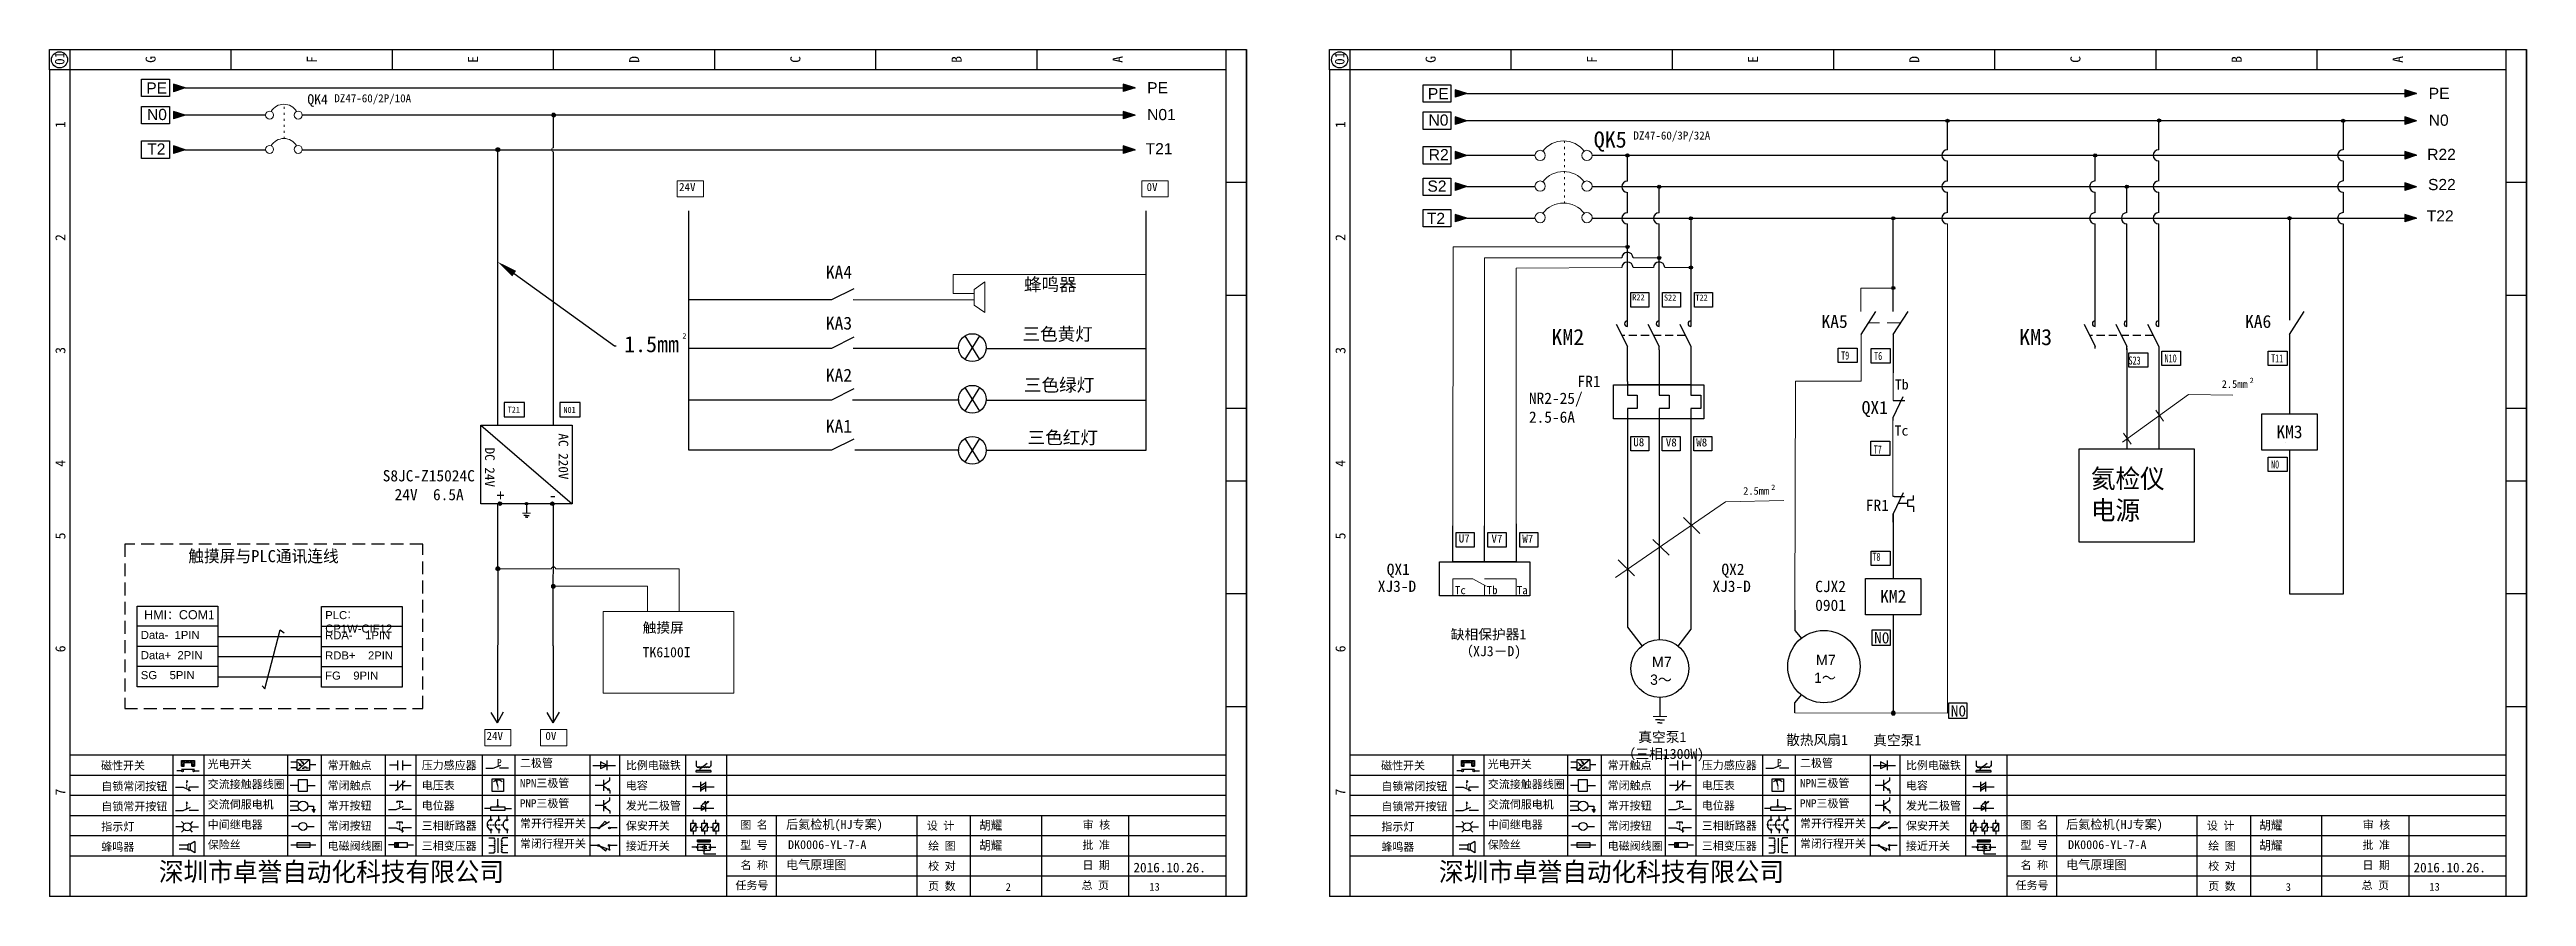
# Model space of a CAD drawing. Extents: x -5838 to -2107, y -921 to 708.
# Drawn here: x -4393 to -3778, y -261 to -51 of the extents above; entities that cross this region are included whole.
import ezdxf
from ezdxf import colors
from ezdxf.entities.mleader import LeaderData, LeaderLine
from ezdxf.math import Vec2, Vec3

# ---------------------------------------------------------------- set-up
doc = ezdxf.new("R2010")
doc.units = 0
doc.header["$MEASUREMENT"] = 0
for name, pattern in [('9', [7.5, 0.5, -1, 0.5, -1, 0.5, -1, 0.5, -1, 0.5, -1]), ('ACISOWELD', [3, 2, -1]), ('HIDDEN2', [4.7625, 3.175, -1.5875])]:
    doc.linetypes.add(name, pattern=pattern)
doc.layers.add('MISC', color=2, linetype='Continuous')
doc.layers.add('SYMS', color=7, linetype='Continuous')
doc.styles.add('样式 0', font='')
doc.styles.add('样式 2', font='')
doc.styles.add('样式 8', font='arial.ttf')
doc.styles.add('汉字', font='')
doc.styles.get('样式 0').set_extended_font_data('KaiTi_GB2312')
doc.styles.get('样式 2').set_extended_font_data('NSimSun')
doc.styles.get('汉字').set_extended_font_data('新宋体')

msp = doc.modelspace()

# ---------------------------------------------------------------- texts
at = {"color": 0}
for p in [(-3854.04, -134.51), (-3972.78, -161)]:
    msp.add_text('2.5mm', height=1.89, dxfattribs=at).set_placement(p)
at = {"linetype": 'ByBlock', "attachment_point": 1, "rotation": 90}
for s, insert, char_height, width in [('{\\fKaiTi_GB2312|b0|i0|c134|p0;01}', (-4391.77, -54.42), 2.4, 60.2542), ('{\\fKaiTi_GB2312|b0|i0|c134|p0;G}', (-4369.23, -53.91), 2.5, 5), ('{\\fKaiTi_GB2312|b0|i0|c134|p0;F}', (-4329.23, -53.91), 2.5, 5), ('{\\fKaiTi_GB2312|b0|i0|c134|p0;E}', (-4289.23, -53.91), 2.5, 5), ('{\\fKaiTi_GB2312|b0|i0|c134|p0;D}', (-4249.23, -53.91), 2.5, 5), ('{\\fKaiTi_GB2312|b0|i0|c134|p0;C}', (-4209.23, -53.91), 2.5, 5), ('{\\fKaiTi_GB2312|b0|i0|c134|p0;B}', (-4169.23, -53.91), 2.5, 5), ('{\\fKaiTi_GB2312|b0|i0|c134|p0;A}', (-4129.23, -53.91), 2.5, 5), ('{\\fKaiTi_GB2312|b0|i0|c134|p0;01}', (-4074.12, -54.42), 2.4, 60.2542), ('{\\fKaiTi_GB2312|b0|i0|c134|p0;G}', (-4051.58, -53.91), 2.5, 5), ('{\\fKaiTi_GB2312|b0|i0|c134|p0;F}', (-4011.58, -53.91), 2.5, 5), ('{\\fKaiTi_GB2312|b0|i0|c134|p0;E}', (-3971.58, -53.91), 2.5, 5), ('{\\fKaiTi_GB2312|b0|i0|c134|p0;D}', (-3931.58, -53.91), 2.5, 5), ('{\\fKaiTi_GB2312|b0|i0|c134|p0;C}', (-3891.58, -53.91), 2.5, 5), ('{\\fKaiTi_GB2312|b0|i0|c134|p0;B}', (-3851.58, -53.91), 2.5, 5), ('{\\fKaiTi_GB2312|b0|i0|c134|p0;A}', (-3811.58, -53.91), 2.5, 5), ('{\\fKaiTi_GB2312|b0|i0|c134|p49;1}', (-4391.63, -70.08), 2.5, 11.7517), ('{\\fKaiTi_GB2312|b0|i0|c134|p49;1}', (-4073.98, -70.08), 2.5, 11.7517), ('{\\fKaiTi_GB2312|b0|i0|c134|p49;2}', (-4391.63, -98.08), 2.5, 11.7517), ('{\\fKaiTi_GB2312|b0|i0|c134|p49;2}', (-4073.98, -98.08), 2.5, 11.7517), ('{\\fKaiTi_GB2312|b0|i0|c134|p49;3}', (-4391.63, -126.08), 2.5, 11.7517), ('{\\fKaiTi_GB2312|b0|i0|c134|p49;3}', (-4073.98, -126.08), 2.5, 11.7517), ('{\\fKaiTi_GB2312|b0|i0|c134|p49;4}', (-4391.63, -154.08), 2.5, 11.7517), ('{\\fKaiTi_GB2312|b0|i0|c134|p49;4}', (-4073.98, -154.08), 2.5, 11.7517), ('{\\fKaiTi_GB2312|b0|i0|c134|p49;5}', (-4391.63, -172.08), 2.5, 11.7517), ('{\\fKaiTi_GB2312|b0|i0|c134|p49;5}', (-4073.98, -172.08), 2.5, 11.7517), ('{\\fKaiTi_GB2312|b0|i0|c134|p49;6}', (-4391.63, -200.08), 2.5, 11.7517), ('{\\fKaiTi_GB2312|b0|i0|c134|p49;6}', (-4073.98, -200.08), 2.5, 11.7517), ('{\\fKaiTi_GB2312|b0|i0|c134|p49;7}', (-4391.63, -235.58), 2.5, 11.7517), ('{\\fKaiTi_GB2312|b0|i0|c134|p49;7}', (-4073.98, -235.58), 2.5, 11.7517)]:
    msp.add_mtext(s, dxfattribs=dict(at, insert=insert, char_height=char_height, width=width))
at = {"attachment_point": 1}
for s, insert, char_height, width, style in [('N0', (-4368.89, -65.33), 2.772, 4.9667, '样式 8'), ('N01', (-4120.69, -65.35), 2.772, 4.9667, '样式 8'), ('N0', (-4050.87, -66.72), 2.772, 4.9667, '样式 8'), ('N0', (-3802.67, -66.74), 2.772, 4.9667, '样式 8'), ('T2', (-4368.82, -73.89), 2.772, 4.9667, '样式 8'), ('T21', (-4121.06, -73.83), 2.772, 15.2743, '样式 8'), ('R2', (-4050.81, -75.29), 2.772, 4.9667, '样式 8'), ('R22', (-3803.04, -75.22), 2.772, 15.2743, '样式 8'), ('S2', (-4051.14, -83.09), 2.772, 4.9667, '样式 8'), ('S22', (-3802.85, -82.7), 2.772, 19.4369, '样式 8'), ('T2', (-4051.29, -91.1), 2.772, 4.9667, '样式 8'), ('T22', (-3803.16, -90.48), 2.772, 15.2743, '样式 8'), ('\\pi-0.08632;KA4', (-4200.33, -104.22), 3.185, 7.1073, '样式 0'), ('\\pi-0.08632;KA5', (-3953.26, -116.45), 3.185, 7.1073, '样式 0'), ('\\pi-0.08632;KA6', (-3848.16, -116.45), 3.185, 7.1073, '样式 0'), ('\\pi-0.08632;KA3', (-4200.33, -116.86), 3.185, 7.1073, '样式 0'), ('\\pi-0.08632;KA2', (-4200.33, -129.78), 3.185, 7.1073, '样式 0'), ('\\pi1.768;Tb', (-3936.89, -132.43), 2.5, 7.1073, '样式 0'), ('\\pi-0.010492;QX1', (-3943.37, -137.78), 3.185, 7.1073, '样式 0'), ('\\pi-0.08632;KA1', (-4200.33, -142.42), 3.185, 7.1073, '样式 0'), ('\\pi1.768;Tc', (-3936.96, -143.84), 2.5, 7.1073, '样式 0'), ('\\pi0.45543;KM3', (-3840.93, -143.8), 3.185, 7.3162, '样式 2'), ('\\pi0.45543;KM2', (-3939.25, -184.62), 3.185, 7.3162, '样式 2'), ('{\\C2;M7}', (-3995.45, -201.18), 2.56, 8.7428, '样式 8'), ('{\\C2;M7}', (-3954.75, -200.71), 2.56, 8.7428, '样式 8'), ('{\\fAIGDT|b0|i0|c2|p2;\\C2;3\\fSimSun|b0|i0|c134|p2;～}', (-3995.87, -205.59), 2.56, 9.8786, '样式 8'), ('{\\fAIGDT|b0|i0|c2|p2;\\C2;1\\fSimSun|b0|i0|c134|p2;～}', (-3955.17, -205.12), 2.56, 9.8786, '样式 8'), ('后氦检机(HJ专案)', (-4210.29, -241.68), 2.2, 75.3177, '汉字'), ('后氦检机(HJ专案)', (-3892.64, -241.68), 2.2, 75.3177, '汉字'), ('{\\fKaiTi_GB2312|b0|i0|c134|p49;DK0006-YL-7-A}', (-4209.81, -246.68), 2.2, 75.3177, '汉字'), ('{\\fKaiTi_GB2312|b0|i0|c134|p49;DK0006-YL-7-A}', (-3892.16, -246.68), 2.2, 75.3177, '汉字')]:
    msp.add_mtext(s, dxfattribs=dict(at, insert=insert, char_height=char_height, width=width, style=style))
for s, insert, char_height, width in [('{\\fSimSun|b0|i0|c134|p2;蜂鸣器}', (-4151.27, -107.25), 3.2, 44.939), ('{\\fSimSun|b0|i0|c134|p2;三色黄灯}', (-4151.63, -119.57), 3.2, 44.939), ('{\\fSimSun|b0|i0|c134|p2;三色绿灯}', (-4151.27, -132.19), 3.2, 44.939), ('{\\fSimSun|b0|i0|c134|p2;三色红灯}', (-4150.36, -145.23), 3.2, 44.939), ('{\\fArial|b0|i0|c0|p32;HMI}：{\\fArial|b0|i0|c0|p32;COM}1', (-4369.6, -189.64), 2.2343, 17.9063), ('{\\fArial|b0|i0|c0|p32;PLC\\Fromans,gbcbig|c134;：\\fArial|b0|i0|c0|p32;CP1W-CIF12}', (-4324.65, -189.86), 2, 21.184), ('{\\fArial|b0|i0|c0|p32;\\H0.8951x;Data-  1PIN}', (-4370.41, -194.79), 2.2343, 25.4947), ('{\\fArial|b0|i0|c0|p32;\\H0.8951x;RDA-    1PIN}', (-4324.67, -194.86), 2.2343, 25.4947), ('\\pi2.782;{\\fSimSun|b0|i0|c134|p2;缺相保护器1\\P\\pi4.921;（XJ3－D)}', (-4048.14, -194.38), 2.5, 23.0501), ('{\\fArial|b0|i0|c0|p32;\\H0.8951x;Data+  2PIN}', (-4370.41, -199.79), 2.2343, 25.4947), ('{\\fArial|b0|i0|c0|p32;\\H0.8951x;RDB+    2PIN}', (-4324.67, -199.86), 2.2343, 25.4947), ('{\\fArial|b0|i0|c0|p32;\\H0.8951x;SG    5PIN}', (-4370.41, -204.74), 2.2343, 25.4947), ('{\\fArial|b0|i0|c0|p32;\\H0.8951x;FG    9PIN}', (-4324.67, -204.86), 2.2343, 25.4947), ('\\pi6.372;{\\fSimSun|b0|i0|c134|p2;真空泵1\\P\\pi2.254;（三相1300W)}', (-4005.19, -219.85), 2.5, 23.0501), ('{\\fSimSun|b0|i0|c134|p2;散热风扇1}', (-3962.12, -220.55), 2.5, 47.4976), ('{\\fSimSun|b0|i0|c134|p2;真空泵1}', (-3940.54, -220.64), 2.5, 47.4976), ('胡耀', (-4162.36, -241.87), 2.2, 75.3177), ('胡耀', (-3844.71, -241.87), 2.2, 75.3177), ('{\\fKaiTi_GB2312|b0|i0|c134|p49;电气原理图}', (-4210.3, -251.67), 2.2, 75.3177), ('胡耀', (-4162.36, -246.87), 2.2, 75.3177), ('{\\fKaiTi_GB2312|b0|i0|c134|p49;电气原理图}', (-3892.65, -251.67), 2.2, 75.3177), ('胡耀', (-3844.71, -246.87), 2.2, 75.3177), ('{\\fKaiTi_GB2312|b0|i0|c134|p49;2}', (-4155.8, -257.32), 1.92, 75.3177), ('{\\fKaiTi_GB2312|b0|i0|c134|p49;2016.10.26.}', (-4124.09, -252.26), 2.4, 60.2542), ('{\\fKaiTi_GB2312|b0|i0|c134|p49;13}', (-4120.17, -257.27), 1.92, 75.3177), ('{\\fKaiTi_GB2312|b0|i0|c134|p49;3}', (-3838.15, -257.32), 1.92, 75.3177), ('{\\fKaiTi_GB2312|b0|i0|c134|p49;2016.10.26.}', (-3806.44, -252.26), 2.4, 60.2542), ('{\\fKaiTi_GB2312|b0|i0|c134|p49;13}', (-3802.52, -257.27), 1.92, 75.3177)]:
    msp.add_mtext(s, dxfattribs=dict(at, insert=insert, char_height=char_height, width=width))
at = {"color": 0, "char_height": 1.35, "width": 2.399, "attachment_point": 1}
for insert in [(-4236.01, -120.94), (-3847.09, -131.98), (-3965.83, -158.48)]:
    msp.add_mtext('2', dxfattribs=dict(at, insert=insert))
at = {"lineweight": -3, "char_height": 2.4, "attachment_point": 1, "rotation": 270}
for s, insert, width in [('{\\fNSimSun|b0|i0|c134|p49;AC 220V}', (-4264.34, -145.8), 25.5351), ('{\\fNSimSun|b0|i0|c134|p49;DC 24V}', (-4282.59, -149.31), 28.648)]:
    msp.add_mtext(s, dxfattribs=dict(at, insert=insert, width=width))
at = {"color": 0, "ltscale": 2, "insert": (-4310.39, -154.9), "char_height": 2.8, "width": 23.5573, "attachment_point": 1}
msp.add_mtext('{\\fSimSun|b0|i0|c134|p2;S8JC-Z15024C\\P\\pi2.9587;24V  6.5A}', dxfattribs=at)
at = {"color": 0, "lineweight": -2, "insert": (-3886.52, -154.66), "char_height": 4.706, "attachment_point": 1}
msp.add_mtext_dynamic_manual_height_columns('氦检仪电源', width=23.2419, gutter_width=23.53, heights=[0], dxfattribs=at)
at = {"linetype": 'ByBlock', "lineweight": -2, "insert": (-4358.63, -174.73), "char_height": 3, "width": 51.6823, "attachment_point": 1}
msp.add_mtext('{触摸屏与PLC通讯连线}', dxfattribs=at)
at = {"lineweight": 0, "char_height": 2.5, "width": 16.9085, "attachment_point": 1}
for s, insert in [('{\\fSimSun|b0|i0|c134|p2;触摸屏}', (-4245.88, -192.72)), ('{\\fSimSun|b0|i0|c134|p2;TK6100I}', (-4245.88, -198.8))]:
    msp.add_mtext(s, dxfattribs=dict(at, insert=insert))
at = {"char_height": 2, "attachment_point": 1, "style": '汉字'}
for s, insert in [('{\\fKaiTi_GB2312|b0|i0|c134|p49;磁性开关}', (-4380.29, -227.15)), ('{\\fKaiTi_GB2312|b0|i0|c134|p49;光电开关}', (-4353.81, -226.81)), ('{\\fKaiTi_GB2312|b0|i0|c134|p49;常开触点}', (-4324.06, -227.1)), ('{\\fKaiTi_GB2312|b0|i0|c134|p49;压力感应器}', (-4300.7, -227.09)), ('{\\fKaiTi_GB2312|b0|i0|c134|p49;二极管}', (-4276.33, -226.53)), ('{\\fKaiTi_GB2312|b0|i0|c134|p49;比例电磁铁}', (-4250.04, -227.1)), ('{\\fKaiTi_GB2312|b0|i0|c134|p49;磁性开关}', (-4062.64, -227.15)), ('{\\fKaiTi_GB2312|b0|i0|c134|p49;光电开关}', (-4036.16, -226.81)), ('{\\fKaiTi_GB2312|b0|i0|c134|p49;常开触点}', (-4006.41, -227.1)), ('{\\fKaiTi_GB2312|b0|i0|c134|p49;压力感应器}', (-3983.05, -227.09)), ('{\\fKaiTi_GB2312|b0|i0|c134|p49;二极管}', (-3958.68, -226.53)), ('{\\fKaiTi_GB2312|b0|i0|c134|p49;比例电磁铁}', (-3932.39, -227.1)), ('{\\fKaiTi_GB2312|b0|i0|c134|p49;自锁常闭按钮}', (-4380.21, -232.31)), ('{\\fKaiTi_GB2312|b0|i0|c134|p49;交流接触器线圈}', (-4353.81, -231.81)), ('{\\fKaiTi_GB2312|b0|i0|c134|p49;常闭触点}', (-4324.06, -232.1)), ('{\\fKaiTi_GB2312|b0|i0|c134|p49;电压表}', (-4300.7, -232.09)), ('{\\fKaiTi_GB2312|b0|i0|c134|p49;NPN三极管}', (-4276.33, -231.53)), ('{\\fKaiTi_GB2312|b0|i0|c134|p49;电容}', (-4250.04, -232.1)), ('{\\fKaiTi_GB2312|b0|i0|c134|p49;自锁常闭按钮}', (-4062.56, -232.31)), ('{\\fKaiTi_GB2312|b0|i0|c134|p49;交流接触器线圈}', (-4036.16, -231.81)), ('{\\fKaiTi_GB2312|b0|i0|c134|p49;常闭触点}', (-4006.41, -232.1)), ('{\\fKaiTi_GB2312|b0|i0|c134|p49;电压表}', (-3983.05, -232.09)), ('{\\fKaiTi_GB2312|b0|i0|c134|p49;NPN三极管}', (-3958.68, -231.53)), ('{\\fKaiTi_GB2312|b0|i0|c134|p49;电容}', (-3932.39, -232.1)), ('{\\fKaiTi_GB2312|b0|i0|c134|p49;自锁常开按钮}', (-4380.21, -237.31)), ('{\\fKaiTi_GB2312|b0|i0|c134|p49;交流伺服电机}', (-4353.81, -236.81)), ('{\\fKaiTi_GB2312|b0|i0|c134|p49;常开按钮}', (-4324.06, -237.1)), ('{\\fKaiTi_GB2312|b0|i0|c134|p49;电位器}', (-4300.7, -237.09)), ('{\\fKaiTi_GB2312|b0|i0|c134|p49;PNP三极管}', (-4276.33, -236.53)), ('{\\fKaiTi_GB2312|b0|i0|c134|p49;发光二极管}', (-4250.04, -237.1)), ('{\\fKaiTi_GB2312|b0|i0|c134|p49;自锁常开按钮}', (-4062.56, -237.31)), ('{\\fKaiTi_GB2312|b0|i0|c134|p49;交流伺服电机}', (-4036.16, -236.81)), ('{\\fKaiTi_GB2312|b0|i0|c134|p49;常开按钮}', (-4006.41, -237.1)), ('{\\fKaiTi_GB2312|b0|i0|c134|p49;电位器}', (-3983.05, -237.09)), ('{\\fKaiTi_GB2312|b0|i0|c134|p49;PNP三极管}', (-3958.68, -236.53)), ('{\\fKaiTi_GB2312|b0|i0|c134|p49;发光二极管}', (-3932.39, -237.1)), ('{\\fKaiTi_GB2312|b0|i0|c134|p49;指示灯}', (-4380.21, -242.31)), ('{\\fKaiTi_GB2312|b0|i0|c134|p49;中间继电器}', (-4353.81, -241.81)), ('{\\fKaiTi_GB2312|b0|i0|c134|p49;常闭按钮}', (-4324.06, -242.1)), ('{\\fKaiTi_GB2312|b0|i0|c134|p49;三相断路器}', (-4300.7, -242.09)), ('{\\fKaiTi_GB2312|b0|i0|c134|p49;常开行程开关}', (-4276.33, -241.53)), ('{\\fKaiTi_GB2312|b0|i0|c134|p49;保安开关}', (-4250.04, -242.1)), ('{\\fKaiTi_GB2312|b0|i0|c134|p0;图 名}', (-4221.65, -241.87)), ('{\\fKaiTi_GB2312|b0|i0|c134|p0;设 计}', (-4175.36, -242.08)), ('{\\fKaiTi_GB2312|b0|i0|c134|p0;审 核}', (-4136.68, -241.87)), ('{\\fKaiTi_GB2312|b0|i0|c134|p49;指示灯}', (-4062.56, -242.31)), ('{\\fKaiTi_GB2312|b0|i0|c134|p49;中间继电器}', (-4036.16, -241.81)), ('{\\fKaiTi_GB2312|b0|i0|c134|p49;常闭按钮}', (-4006.41, -242.1)), ('{\\fKaiTi_GB2312|b0|i0|c134|p49;三相断路器}', (-3983.05, -242.09)), ('{\\fKaiTi_GB2312|b0|i0|c134|p49;常开行程开关}', (-3958.68, -241.53)), ('{\\fKaiTi_GB2312|b0|i0|c134|p49;保安开关}', (-3932.39, -242.1)), ('{\\fKaiTi_GB2312|b0|i0|c134|p0;图 名}', (-3903.99, -241.87)), ('{\\fKaiTi_GB2312|b0|i0|c134|p0;设 计}', (-3857.71, -242.08)), ('{\\fKaiTi_GB2312|b0|i0|c134|p0;审 核}', (-3819.03, -241.87)), ('{\\fKaiTi_GB2312|b0|i0|c134|p49;蜂鸣器}', (-4380.21, -247.31)), ('{\\fKaiTi_GB2312|b0|i0|c134|p49;保险丝}', (-4353.81, -246.81)), ('{\\fKaiTi_GB2312|b0|i0|c134|p49;电磁阀线圈}', (-4324.06, -247.1)), ('{\\fKaiTi_GB2312|b0|i0|c134|p49;三相变压器}', (-4300.7, -247.09)), ('{\\fKaiTi_GB2312|b0|i0|c134|p49;常闭行程开关}', (-4276.33, -246.53)), ('{\\fKaiTi_GB2312|b0|i0|c134|p49;接近开关}', (-4250.04, -247.1)), ('{\\fKaiTi_GB2312|b0|i0|c134|p0;型 号}', (-4221.65, -246.87)), ('{\\fKaiTi_GB2312|b0|i0|c134|p0;名 称}', (-4221.59, -251.87)), ('{\\fKaiTi_GB2312|b0|i0|c134|p0;校 对}', (-4175.03, -252.08)), ('{\\fKaiTi_GB2312|b0|i0|c134|p0;绘 图}', (-4175.03, -247.08)), ('{\\fKaiTi_GB2312|b0|i0|c134|p0;批 准}', (-4136.75, -246.87)), ('{\\fKaiTi_GB2312|b0|i0|c134|p0;日 期}', (-4136.75, -251.87)), ('{\\fKaiTi_GB2312|b0|i0|c134|p49;蜂鸣器}', (-4062.56, -247.31)), ('{\\fKaiTi_GB2312|b0|i0|c134|p49;保险丝}', (-4036.16, -246.81)), ('{\\fKaiTi_GB2312|b0|i0|c134|p49;电磁阀线圈}', (-4006.41, -247.1)), ('{\\fKaiTi_GB2312|b0|i0|c134|p49;三相变压器}', (-3983.05, -247.09)), ('{\\fKaiTi_GB2312|b0|i0|c134|p49;常闭行程开关}', (-3958.68, -246.53)), ('{\\fKaiTi_GB2312|b0|i0|c134|p49;接近开关}', (-3932.39, -247.1)), ('{\\fKaiTi_GB2312|b0|i0|c134|p0;型 号}', (-3903.99, -246.87)), ('{\\fKaiTi_GB2312|b0|i0|c134|p0;名 称}', (-3903.94, -251.87)), ('{\\fKaiTi_GB2312|b0|i0|c134|p0;校 对}', (-3857.38, -252.08)), ('{\\fKaiTi_GB2312|b0|i0|c134|p0;绘 图}', (-3857.38, -247.08)), ('{\\fKaiTi_GB2312|b0|i0|c134|p0;批 准}', (-3819.1, -246.87)), ('{\\fKaiTi_GB2312|b0|i0|c134|p0;日 期}', (-3819.1, -251.87)), ('{\\fKaiTi_GB2312|b0|i0|c134|p0;任务号}', (-4222.86, -256.87)), ('{\\fKaiTi_GB2312|b0|i0|c134|p0;页 数}', (-4175.03, -257.08)), ('{\\fKaiTi_GB2312|b0|i0|c134|p0;总 页}', (-4136.98, -256.87)), ('{\\fKaiTi_GB2312|b0|i0|c134|p0;任务号}', (-3905.21, -256.87)), ('{\\fKaiTi_GB2312|b0|i0|c134|p0;页 数}', (-3857.38, -257.08)), ('{\\fKaiTi_GB2312|b0|i0|c134|p0;总 页}', (-3819.33, -256.87))]:
    msp.add_mtext(s, dxfattribs=dict(at, insert=insert))
at = {"color": 0, "lineweight": -2, "char_height": 4.7064, "width": 96.1138, "attachment_point": 1}
for insert in [(-4365.93, -252.15), (-4048.28, -252.15)]:
    msp.add_mtext('深圳市卓誉自动化科技有限公司', dxfattribs=dict(at, insert=insert))
at = {"layer": 'MISC', "char_height": 2.772, "width": 4.9667, "attachment_point": 1, "style": '样式 8'}
for insert in [(-4369.05, -58.77), (-4120.69, -58.7), (-4051.03, -60.16), (-3802.67, -60.09)]:
    msp.add_mtext('PE', dxfattribs=dict(at, insert=insert))
at = {"layer": 'MISC', "color": 0, "attachment_point": 1, "style": '样式 0'}
for s, insert, char_height, width in [('{\\fSimSun|b0|i0|c134|p2;QK4}', (-4329.09, -61.7), 2.5, 5.0168), ('{\\fSimSun|b0|i0|c134|p2;DZ47-60/2P/10A}', (-4322.38, -61.7), 2, 5.0168), ('{\\fSimSun|b0|i0|c134|p2;QK5}', (-4009.86, -70.93), 4, 5.0168), ('{\\fSimSun|b0|i0|c134|p2;DZ47-60/3P/32A}', (-4000.01, -70.93), 2, 5.0168), ('{\\fNSimSun|b0|i0|c134|p49;24V}', (-4236.85, -83.7), 2, 5.0168), ('\\pi0.7207;{\\fNSimSun|b0|i0|c134|p49;0V}', (-4121.55, -83.7), 2, 5.7048), ('R22', (-4000.31, -111.31), 1.5, 5.0168), ('S22', (-3992.44, -111.37), 1.5, 5.0168), ('T22', (-3984.62, -111.36), 1.5, 5.0168), ('KM2', (-4020.38, -119.91), 4, 5.0168), ('KM3', (-3904.29, -119.91), 4, 5.0168), ('\\pi-0.4481;{\\W0.7;T9}', (-3948.02, -125.48), 2, 3.3188), ('\\pi-0.4481;{\\W0.7;T6}', (-3939.85, -125.59), 2, 3.3188), ('\\pi-0.4481;{\\W0.7;S23}', (-3876.7, -126.72), 2, 3.3188), ('\\pi-0.4481;{\\W0.7;N10}', (-3867.76, -126.18), 2, 3.3188), ('\\pi-0.4481;{\\W0.7;T11}', (-3841.33, -126.18), 2, 3.3188), ('FR1', (-4013.9, -131.5), 2.8, 5.0168), ('T21', (-4279.38, -139.17), 1.5, 5.0168), ('N01', (-4265.55, -139.22), 1.5, 5.0168), ('NR2-25/\\P2.5-6A', (-4025.95, -135.69), 2.8, 20.4679), ('U8', (-4000.05, -146.98), 2, 5.0168), ('V8', (-3991.99, -147.03), 2, 5.0168), ('W8', (-3984.44, -147.03), 2, 5.0168), ('\\pi-0.4147;{\\W0.7;T7}', (-3939.97, -148.79), 2, 3.3188), ('\\pi-0.4481;{\\W0.7;N0}', (-3841.33, -152.49), 2, 3.3188), ('\\pi1.9946;{\\fNSimSun|b0|i0|c134|p49;+}', (-4284.09, -159.77), 2.8, 5.6847), ('\\pi1.979;{\\fNSimSun|b0|i0|c134|p49;-}', (-4271.08, -159.77), 2.8, 5.6847), ('FR1', (-3942.35, -162.23), 2.8, 5.0168), ('U7', (-4043.37, -170.85), 2, 5.0168), ('V7', (-4035.25, -170.91), 2, 5.0168), ('W7', (-4027.6, -170.91), 2, 5.0168), ('QX1', (-4061.23, -178.11), 2.8, 5.0168), ('QX2', (-3978.18, -178.11), 2.8, 5.0168), ('\\pi-0.3814;{\\W0.7;T8}', (-3940.34, -175.4), 2, 3.3188), ('XJ3-D', (-4063.46, -182.3), 2.8, 11.3499), ('Tc', (-4044.32, -183.67), 2, 5.0168), ('Tb', (-4036.45, -183.67), 2, 5.0168), ('Ta', (-4028.98, -183.67), 2, 5.0168), ('XJ3-D', (-3980.41, -182.3), 2.8, 11.3499), ('CJX2\\P0901', (-3954.91, -182.35), 2.8, 7.9311), ('N0', (-3940.3, -195.08), 2.8, 5.0168), ('N0', (-3921.28, -213.21), 2.8, 5.0168), ('{\\fNSimSun|b0|i0|c134|p49;24V}', (-4284.63, -219.83), 2, 5.0168), ('\\pi0.7207;{\\fNSimSun|b0|i0|c134|p49;0V}', (-4270.74, -219.83), 2, 5.7048)]:
    msp.add_mtext(s, dxfattribs=dict(at, insert=insert, char_height=char_height, width=width))

# ---------------------------------------------------------------- blocks, each defined once
blk = doc.blocks.new('磁性开关')
at = {"linetype": 'ByBlock'}
h = blk.add_hatch(dxfattribs=at)
h.set_pattern_fill('ANSI31', color=256, scale=0.1, style=0)
h.set_pattern_definition([(45, (0, 0), (-0.224506403, 0.224506403), [])])
h.paths.add_polyline_path([(-1907.69, -775.29), (-1910.88, -775.29), (-1910.88, -776.69), (-1910.25, -776.69), (-1910.25, -775.79), (-1908.31, -775.79), (-1908.31, -776.69), (-1907.69, -776.69)])
for p, q in [((-1910.91, -777.81), (-1912.09, -777.81)), ((-1910.88, -776.69), (-1910.88, -775.29)), ((-1910.88, -775.29), (-1907.69, -775.29)), ((-1910.88, -776.69), (-1910.25, -776.69)), ((-1910.88, -777.39), (-1907.69, -777.39)), ((-1910.25, -776.69), (-1910.25, -775.79)), ((-1910.25, -775.79), (-1908.31, -775.79)), ((-1908.31, -776.69), (-1908.31, -775.79)), ((-1908.31, -776.69), (-1907.69, -776.69)), ((-1907.69, -775.29), (-1907.69, -776.69)), ((-1907.66, -777.81), (-1906.48, -777.81))]:
    blk.add_line(p, q, dxfattribs=at)
for centre in [(-1910.68, -777.81), (-1907.88, -777.81)]:
    blk.add_circle(centre, 0.225, dxfattribs=at)
blk = doc.blocks.new('*U92')
at = {"linetype": 'ByBlock'}
for p, q in [((-1909.23, -780.45), (-1909.23, -780.67)), ((-1909.23, -780.45), (-1908.92, -780.84)), ((-1911.92, -782.07), (-1910.06, -782.07)), ((-1910.06, -782.07), (-1908.18, -782.88)), ((-1909.23, -780.84), (-1909.23, -781.05)), ((-1909.23, -781.23), (-1909.23, -781.44)), ((-1909.23, -781.61), (-1909.23, -781.83)), ((-1909.23, -782), (-1909.23, -782.21)), ((-1909.23, -782.38), (-1909.23, -782.43)), ((-1908.52, -783.07), (-1908.52, -782.07)), ((-1906.25, -782.07), (-1908.52, -782.07))]:
    blk.add_line(p, q, dxfattribs=at)
blk = doc.blocks.new('*U93')
at = {"linetype": 'ByBlock'}
for p, q in [((-1911.92, -792.89), (-1910.06, -792.89)), ((-1910.06, -792.89), (-1908.18, -792.08)), ((-1908.88, -791.17), (-1909.23, -790.71)), ((-1909.23, -790.71), (-1909.23, -790.92)), ((-1909.23, -791.09), (-1909.23, -791.31)), ((-1909.23, -791.48), (-1909.23, -791.69)), ((-1909.23, -791.86), (-1909.23, -792.08)), ((-1909.23, -792.25), (-1909.23, -792.47)), ((-1906.25, -792.89), (-1908.52, -792.89))]:
    blk.add_line(p, q, dxfattribs=at)
blk = doc.blocks.new('蜂鸣器')
at = {"linetype": 'ByBlock'}
for p, q in [((-1908.8, -796.48), (-1911.01, -796.48)), ((-1908.8, -797.46), (-1911.01, -797.46)), ((-1908.25, -796.26), (-1908.8, -796.26)), ((-1908.8, -797.68), (-1908.8, -796.26)), ((-1908.25, -797.68), (-1908.8, -797.68)), ((-1907.17, -795.53), (-1908.25, -796.26)), ((-1908.25, -797.68), (-1908.25, -796.26)), ((-1907.17, -798.41), (-1908.25, -797.68)), ((-1907.17, -795.53), (-1907.17, -798.41))]:
    blk.add_line(p, q, dxfattribs=at)
blk = doc.blocks.new('指示灯')
at = {"linetype": 'ByBlock'}
for p, q in [((-1854.25, -776.92), (-1856.06, -776.92)), ((-1854.62, -775.59), (-1853.97, -776.23)), ((-1854.62, -778.25), (-1853.97, -777.61)), ((-1851.9, -775.59), (-1852.54, -776.23)), ((-1851.9, -778.25), (-1852.54, -777.61)), ((-1852.26, -776.92), (-1850.45, -776.92))]:
    blk.add_line(p, q, dxfattribs=at)
blk.add_circle((-1853.26, -776.92), 0.992, dxfattribs=at)
blk = doc.blocks.new('光电开关')
at = {"linetype": 'ByBlock'}
h = blk.add_hatch(dxfattribs=at)
h.set_pattern_fill('ANSI31', color=256, scale=0.01, style=0)
h.set_pattern_definition([(45, (0.172267, 0), (-0.0224506403, 0.0224506403), [])])
h.paths.add_polyline_path([(-1882.44, -776.34), (-1882.5, -775.91), (-1882.68, -776.07)])
h.paths.add_polyline_path([(-1882.44, -776.34), (-1882.68, -776.07), (-1882.86, -776.23)])
h.paths.add_polyline_path([(-1883.11, -776.45), (-1883.29, -776.61), (-1883.05, -776.88)])
h.paths.add_polyline_path([(-1883.29, -776.61), (-1883.47, -776.77), (-1883.05, -776.88)])
for p, q in [((-1884.01, -775.96), (-1885.56, -775.96)), ((-1884.01, -777.39), (-1885.56, -777.39)), ((-1880.91, -775.3), (-1884.01, -778.05)), ((-1883.75, -776.09), (-1883.05, -776.88)), ((-1883.11, -776.45), (-1883.47, -776.77)), ((-1883.05, -776.88), (-1883.47, -776.77)), ((-1883.14, -775.55), (-1882.44, -776.34)), ((-1883.05, -776.88), (-1883.11, -776.45)), ((-1882.5, -775.91), (-1882.86, -776.23)), ((-1882.44, -776.34), (-1882.86, -776.23)), ((-1882.78, -777.47), (-1882.23, -777.47)), ((-1882.44, -776.34), (-1882.5, -775.91)), ((-1882.23, -777.47), (-1882.23, -777.14)), ((-1882.23, -777.14), (-1881.78, -777.14)), ((-1881.78, -777.47), (-1881.78, -777.14)), ((-1881.23, -777.47), (-1881.78, -777.47)), ((-1879.37, -776.67), (-1880.91, -776.67))]:
    blk.add_line(p, q, dxfattribs=at)
blk.add_lwpolyline([(-1884.01, -775.3), (-1880.91, -775.3), (-1880.91, -778.05), (-1884.01, -778.05)], close=True, dxfattribs=at)
blk = doc.blocks.new('交流接触器线圈')
at = {"linetype": 'ByBlock'}
for p, q in [((-1880.82, -781.77), (-1882.87, -781.77)), ((-1878.72, -781.77), (-1876.67, -781.77))]:
    blk.add_line(p, q, dxfattribs=at)
blk.add_lwpolyline([(-1880.82, -780.28), (-1878.72, -780.28), (-1878.72, -783.26), (-1880.82, -783.26)], close=True, dxfattribs=at)
blk = doc.blocks.new('交流伺服电机')
at = {"linetype": 'ByBlock'}
for p, q in [((-1880.97, -785.75), (-1882.94, -785.75)), ((-1880.97, -785.75), (-1880.65, -786.03)), ((-1880.97, -786.85), (-1882.94, -786.85)), ((-1880.97, -787.94), (-1882.94, -787.94)), ((-1880.97, -787.94), (-1880.65, -787.67)), ((-1878.49, -786.85), (-1877.07, -786.85)), ((-1877.54, -787.72), (-1876.59, -787.72)), ((-1877.38, -788.01), (-1876.75, -788.01)), ((-1877.23, -788.29), (-1876.9, -788.29)), ((-1877.07, -786.85), (-1877.07, -787.72))]:
    blk.add_line(p, q, dxfattribs=at)
blk.add_circle((-1879.73, -786.85), 1.24, dxfattribs=at)
blk = doc.blocks.new('中间继电器')
at = {"linetype": 'ByBlock'}
for p, q in [((-1880.72, -791.92), (-1882.54, -791.92)), ((-1878.74, -791.92), (-1876.92, -791.92))]:
    blk.add_line(p, q, dxfattribs=at)
blk.add_circle((-1879.73, -791.92), 0.992, dxfattribs=at)
blk = doc.blocks.new('保险丝')
at = {"linetype": 'ByBlock'}
blk.add_line((-1882.72, -796.49), (-1876.55, -796.49), dxfattribs=at)
blk.add_lwpolyline([(-1881.2, -795.86), (-1878.06, -795.86), (-1878.06, -797.12), (-1881.2, -797.12)], close=True, dxfattribs=at)
blk = doc.blocks.new('常开按钮')
at = {"linetype": 'ByBlock'}
for p, q in [((-1909.9, -785.68), (-1908.56, -785.68)), ((-1909.9, -785.68), (-1909.9, -786.07)), ((-1909.23, -785.68), (-1909.23, -785.89)), ((-1909.23, -786.06), (-1909.23, -786.28)), ((-1909.23, -786.45), (-1909.23, -786.67)), ((-1908.56, -785.68), (-1908.56, -786.07)), ((-1911.92, -787.73), (-1910.06, -787.73)), ((-1910.06, -787.73), (-1908.18, -786.93)), ((-1909.23, -786.84), (-1909.23, -787.05)), ((-1909.23, -787.22), (-1909.23, -787.38)), ((-1906.25, -787.73), (-1908.52, -787.73))]:
    blk.add_line(p, q, dxfattribs=at)
blk = doc.blocks.new('常开触点')
at = {"linetype": 'ByBlock'}
for p, q in [((-1853.82, -782.99), (-1853.82, -780.56)), ((-1852.6, -782.99), (-1852.6, -780.56)), ((-1853.82, -781.77), (-1855.88, -781.77)), ((-1852.6, -781.77), (-1850.55, -781.77))]:
    blk.add_line(p, q, dxfattribs=at)
blk = doc.blocks.new('常闭触点')
at = {"linetype": 'ByBlock'}
for p, q in [((-1852.01, -785.66), (-1854.43, -788.1)), ((-1853.82, -787.99), (-1853.82, -785.56)), ((-1852.6, -787.99), (-1852.6, -785.56)), ((-1853.82, -786.77), (-1855.88, -786.77)), ((-1852.6, -786.77), (-1850.55, -786.77))]:
    blk.add_line(p, q, dxfattribs=at)
blk = doc.blocks.new('常闭按钮')
at = {"linetype": 'ByBlock'}
for p, q in [((-1856.13, -792.28), (-1854.28, -792.28)), ((-1854.28, -792.28), (-1852.4, -793.09)), ((-1854.11, -790.83), (-1852.77, -790.83)), ((-1854.11, -790.83), (-1854.11, -791.22)), ((-1853.44, -790.83), (-1853.44, -791.04)), ((-1853.44, -791.21), (-1853.44, -791.43)), ((-1853.44, -791.6), (-1853.44, -791.82)), ((-1853.44, -791.99), (-1853.44, -792.2)), ((-1853.44, -792.37), (-1853.44, -792.53)), ((-1852.77, -790.83), (-1852.77, -791.22)), ((-1850.47, -792.28), (-1852.73, -792.28)), ((-1852.73, -792.28), (-1852.73, -793.43))]:
    blk.add_line(p, q, dxfattribs=at)
blk = doc.blocks.new('电磁阀线圈')
at = {"linetype": 'ByBlock'}
for p, q in [((-1854.61, -796.54), (-1856.17, -796.54)), ((-1854.61, -795.92), (-1853.75, -797.16)), ((-1853.75, -795.92), (-1854.61, -797.16)), ((-1853.75, -795.92), (-1853.75, -797.16)), ((-1851.53, -796.54), (-1849.97, -796.54))]:
    blk.add_line(p, q, dxfattribs=at)
blk.add_lwpolyline([(-1854.61, -795.92), (-1851.53, -795.92), (-1851.53, -797.16), (-1854.61, -797.16)], close=True, dxfattribs=at)
blk = doc.blocks.new('电压表')
at = {"linetype": 'ByBlock'}
for p, q in [((-1814.84, -780.75), (-1814.91, -781.13)), ((-1814.6, -781.05), (-1814.91, -781.13)), ((-1814.84, -780.75), (-1814.46, -782.26)), ((-1814.84, -780.75), (-1814.6, -781.05))]:
    blk.add_line(p, q, dxfattribs=at)
blk.add_lwpolyline([(-1815.84, -780.34), (-1813.07, -780.34), (-1813.07, -783.49), (-1815.84, -783.49)], close=True, dxfattribs=at)
blk.add_arc((-1814.46, -782.26), 1.56, 46.83135, 133.16865, dxfattribs=at)
at = {"linetype": 'ByBlock', "insert": (-1814.7, -782.39), "char_height": 0.75, "width": 0.6768, "attachment_point": 1}
blk.add_mtext('V', dxfattribs=at)
blk = doc.blocks.new('电位器')
at = {"linetype": 'ByBlock'}
for p, q in [((-1814.45, -787.3), (-1814.45, -785.39)), ((-1816.21, -787.75), (-1817.79, -787.75)), ((-1814.45, -787.3), (-1814.62, -786.96)), ((-1814.62, -786.96), (-1814.27, -786.96)), ((-1814.45, -787.3), (-1814.27, -786.96)), ((-1812.68, -787.75), (-1811.1, -787.75))]:
    blk.add_line(p, q, dxfattribs=at)
blk.add_lwpolyline([(-1816.21, -787.3), (-1812.68, -787.3), (-1812.68, -788.2), (-1816.21, -788.2)], close=True, dxfattribs=at)
blk = doc.blocks.new('三相断路器')
at = {"linetype": 'ByBlock'}
for p, q in [((-1817.14, -791.74), (-1816.72, -791.74)), ((-1816.45, -791.74), (-1816.03, -791.74)), ((-1816.17, -790.33), (-1816.17, -789.7)), ((-1815.76, -791.74), (-1815.34, -791.74)), ((-1815.07, -791.74), (-1814.65, -791.74)), ((-1814.38, -791.74), (-1813.96, -791.74)), ((-1814.17, -790.33), (-1814.17, -789.7)), ((-1813.69, -791.74), (-1813.27, -791.74)), ((-1812.18, -790.33), (-1812.18, -789.7)), ((-1816.17, -793.19), (-1816.17, -793.83)), ((-1814.17, -793.19), (-1814.17, -793.83)), ((-1812.18, -793.19), (-1812.18, -793.83))]:
    blk.add_line(p, q, dxfattribs=at)
for centre in [(-1816.17, -790.55), (-1816.17, -792.98), (-1814.17, -790.55), (-1814.17, -792.98), (-1812.18, -790.55), (-1812.18, -792.98)]:
    blk.add_circle(centre, 0.219, dxfattribs=at)
for centre in [(-1815.81, -791.74), (-1813.82, -791.74), (-1811.83, -791.74)]:
    blk.add_arc(centre, 1.32, 115.57905, 244.42095, dxfattribs=at)
blk = doc.blocks.new('三相变压器')
at = {"linetype": 'ByBlock'}
for p, q in [((-1816.69, -795.03), (-1815.37, -795.03)), ((-1816.69, -796.87), (-1815.37, -796.87)), ((-1816.69, -798.71), (-1815.37, -798.71)), ((-1815.37, -795.03), (-1815.37, -795.24)), ((-1815.37, -798.71), (-1815.37, -798.5)), ((-1814.34, -798.7), (-1814.34, -795.04)), ((-1812, -795.03), (-1813.32, -795.03)), ((-1813.32, -795.03), (-1813.32, -795.24)), ((-1812, -796.87), (-1813.32, -796.87)), ((-1813.32, -798.71), (-1813.32, -798.5)), ((-1812, -798.71), (-1813.32, -798.71))]:
    blk.add_line(p, q, dxfattribs=at)
for centre, start, end in [((-1815.37, -795.51), 270, 90), ((-1815.37, -796.06), 270, 90), ((-1815.37, -796.6), 270, 90), ((-1815.37, -797.14), 270, 90), ((-1815.37, -797.68), 270, 90), ((-1815.37, -798.23), 270, 90), ((-1813.32, -795.51), 90, 270), ((-1813.32, -796.06), 90, 270), ((-1813.32, -796.6), 90, 270), ((-1813.32, -797.14), 90, 270), ((-1813.32, -797.68), 90, 270), ((-1813.32, -798.23), 90, 270)]:
    blk.add_arc(centre, 0.271, start, end, dxfattribs=at)
blk = doc.blocks.new('压力感应器')
at = {"linetype": 'ByBlock'}
for p, q in [((-1817.44, -777.73), (-1815.59, -777.73)), ((-1815.59, -777.73), (-1813.71, -776.93)), ((-1811.78, -777.73), (-1814.05, -777.73))]:
    blk.add_line(p, q, dxfattribs=at)
at = {"linetype": 'ByBlock', "insert": (-1814.65, -775.48), "char_height": 1.68, "width": 1.2242, "attachment_point": 1}
blk.add_mtext('{\\fNSimSun|b0|i0|c134|p49;P}', dxfattribs=at)
blk = doc.blocks.new('二极管')
at = {"linetype": 'ByBlock'}
for p, q in [((-1787.52, -776.77), (-1781.92, -776.77)), ((-1783.97, -776.77), (-1785.69, -775.9)), ((-1785.69, -775.9), (-1785.69, -777.65)), ((-1783.97, -776.77), (-1785.69, -777.65)), ((-1783.97, -777.99), (-1783.97, -775.56))]:
    blk.add_line(p, q, dxfattribs=at)
blk = doc.blocks.new('NPN三极管')
at = {"linetype": 'ByBlock'}
for p, q in [((-1784.15, -780.66), (-1784.15, -779.98)), ((-1785.73, -781.97), (-1787.81, -781.97)), ((-1785.73, -780.61), (-1785.73, -783.32)), ((-1785.73, -781.82), (-1784.15, -780.66)), ((-1785.73, -782.11), (-1784.15, -783.27)), ((-1784.41, -782.73), (-1784.74, -783.18)), ((-1784.15, -783.27), (-1784.74, -783.18)), ((-1784.15, -783.27), (-1784.41, -782.73)), ((-1784.15, -783.27), (-1784.15, -783.96))]:
    blk.add_line(p, q, dxfattribs=at)
blk = doc.blocks.new('PNP三极管')
at = {"linetype": 'ByBlock'}
for p, q in [((-1784.9, -786.74), (-1786.98, -786.74)), ((-1784.9, -785.38), (-1784.9, -788.09)), ((-1784.9, -786.59), (-1783.32, -785.43)), ((-1783.32, -785.43), (-1783.32, -784.75)), ((-1784.9, -786.88), (-1783.32, -788.04)), ((-1784.9, -786.88), (-1784.31, -786.97)), ((-1784.9, -786.88), (-1784.64, -787.42)), ((-1784.31, -786.97), (-1784.64, -787.42)), ((-1783.32, -788.04), (-1783.32, -788.73))]:
    blk.add_line(p, q, dxfattribs=at)
blk = doc.blocks.new('常开行程开关')
at = {"linetype": 'ByBlock'}
for p, q in [((-1786.29, -792.3), (-1788.01, -792.3)), ((-1785.89, -792.17), (-1784.52, -790.62)), ((-1785.89, -792.17), (-1783.43, -790.72)), ((-1784.52, -790.62), (-1784.19, -791.17)), ((-1781.48, -792.3), (-1783.21, -792.3))]:
    blk.add_line(p, q, dxfattribs=at)
for centre in [(-1786.07, -792.3), (-1783.42, -792.3)]:
    blk.add_circle(centre, 0.219, dxfattribs=at)
blk = doc.blocks.new('常闭行程开关')
at = {"linetype": 'ByBlock'}
for p, q in [((-1786.34, -796.62), (-1788.07, -796.62)), ((-1785.93, -796.72), (-1783.25, -797.7)), ((-1785.93, -796.72), (-1784.3, -798)), ((-1784.3, -798), (-1784.08, -797.4)), ((-1783.48, -796.84), (-1783.48, -797.85)), ((-1781.54, -796.62), (-1783.26, -796.62))]:
    blk.add_line(p, q, dxfattribs=at)
for centre in [(-1786.12, -796.62), (-1783.48, -796.62)]:
    blk.add_circle(centre, 0.219, dxfattribs=at)
blk = doc.blocks.new('电容')
at = {"linetype": 'ByBlock'}
for p, q in [((-1756.08, -782.99), (-1756.08, -780.56)), ((-1754.86, -782.99), (-1754.86, -780.56)), ((-1756.08, -781.77), (-1758.13, -781.77)), ((-1754.86, -780.79), (-1756.08, -781.55)), ((-1754.86, -781.44), (-1756.08, -782.2)), ((-1754.86, -781.99), (-1756.08, -782.75)), ((-1754.86, -781.77), (-1752.81, -781.77))]:
    blk.add_line(p, q, dxfattribs=at)
blk = doc.blocks.new('发光二极管')
at = {"linetype": 'ByBlock'}
for p, q in [((-1754.84, -786.77), (-1756.04, -786.16)), ((-1756.04, -786.16), (-1756.04, -787.39)), ((-1755.78, -785.92), (-1754.89, -785.14)), ((-1754.89, -785.14), (-1755.2, -785.22)), ((-1755.2, -785.22), (-1755.01, -785.43)), ((-1755.08, -785.92), (-1754.18, -785.14)), ((-1754.89, -785.14), (-1755.01, -785.43)), ((-1754.84, -787.63), (-1754.84, -785.92)), ((-1754.18, -785.14), (-1754.49, -785.22)), ((-1754.49, -785.22), (-1754.31, -785.43)), ((-1754.18, -785.14), (-1754.31, -785.43)), ((-1758.01, -786.77), (-1752.89, -786.77)), ((-1754.84, -786.77), (-1756.04, -787.39))]:
    blk.add_line(p, q, dxfattribs=at)
blk = doc.blocks.new('比例电磁阀')
at = {"linetype": 'ByBlock'}
for p, q in [((-1757.26, -775.38), (-1757.26, -776.71)), ((-1757.26, -776.71), (-1757.05, -776.71)), ((-1753.6, -777.73), (-1757.25, -777.73)), ((-1757.25, -778.13), (-1757.25, -777.73)), ((-1753.6, -778.13), (-1757.25, -778.13)), ((-1754.5, -775.98), (-1756.35, -777.44)), ((-1756.35, -777.44), (-1756.25, -777.25)), ((-1756.35, -777.44), (-1756.15, -777.38)), ((-1756.15, -777.38), (-1756.25, -777.25)), ((-1753.58, -776.71), (-1753.8, -776.71)), ((-1753.6, -777.73), (-1753.6, -778.13)), ((-1753.58, -775.38), (-1753.58, -776.71))]:
    blk.add_line(p, q, dxfattribs=at)
for centre in [(-1756.78, -776.71), (-1756.24, -776.71), (-1755.7, -776.71), (-1755.15, -776.71), (-1754.61, -776.71), (-1754.07, -776.71)]:
    blk.add_arc(centre, 0.271, 180, 0, dxfattribs=at)
blk = doc.blocks.new('保安开关')
at = {"linetype": 'ByBlock'}
for p, q in [((-1757.33, -790.79), (-1758.6, -792.81)), ((-1757.96, -790.79), (-1757.96, -789.97)), ((-1757.96, -792.81), (-1757.96, -793.62)), ((-1757.33, -791.8), (-1756.72, -791.8)), ((-1756.35, -791.8), (-1755.89, -791.8)), ((-1754.54, -790.79), (-1755.81, -792.81)), ((-1755.17, -790.79), (-1755.17, -789.97)), ((-1755.17, -792.81), (-1755.17, -793.62)), ((-1754.52, -791.8), (-1754.06, -791.8)), ((-1753.69, -791.8), (-1753.08, -791.8)), ((-1751.75, -790.79), (-1753.02, -792.81)), ((-1752.39, -790.79), (-1752.39, -789.97)), ((-1752.39, -792.81), (-1752.39, -793.62))]:
    blk.add_line(p, q, dxfattribs=at)
for points in [[(-1758.6, -790.79), (-1757.33, -790.79), (-1757.33, -792.81), (-1758.6, -792.81)], [(-1755.81, -790.79), (-1754.54, -790.79), (-1754.54, -792.81), (-1755.81, -792.81)], [(-1753.02, -790.79), (-1751.75, -790.79), (-1751.75, -792.81), (-1753.02, -792.81)]]:
    blk.add_lwpolyline(points, close=True, dxfattribs=at)
blk = doc.blocks.new('接近开关')
at = {"linetype": 'ByBlock'}
h = blk.add_hatch(dxfattribs=at)
h.set_pattern_fill('ANSI31', color=256, scale=0.01, style=0)
h.set_pattern_definition([(45, (-89.131516, -30.795668), (-0.0224506403, 0.0224506403), [])])
h.paths.add_polyline_path([(-1513.76, -1123.35), (-1513.76, -1122.85), (-1516.96, -1122.85), (-1516.96, -1123.35)])
for p, q in [((-1517.18, -1124.71), (-1518.36, -1124.71)), ((-1516.96, -1123.35), (-1516.96, -1122.85)), ((-1516.96, -1122.85), (-1513.76, -1122.85)), ((-1516.96, -1123.35), (-1513.76, -1123.35)), ((-1516.96, -1123.95), (-1513.76, -1123.95)), ((-1516.96, -1123.95), (-1516.96, -1125.47)), ((-1515.91, -1124.71), (-1516.45, -1124.71)), ((-1515.11, -1124.31), (-1515.91, -1124.71)), ((-1515.11, -1125.11), (-1515.91, -1124.71)), ((-1515.33, -1124.53), (-1515.17, -1124.53)), ((-1515.25, -1124.45), (-1515.25, -1124.61)), ((-1515.11, -1124.31), (-1515.11, -1125.11)), ((-1515.11, -1124.48), (-1514.58, -1124.48)), ((-1513.76, -1122.85), (-1513.76, -1123.35)), ((-1513.76, -1123.95), (-1513.76, -1125.47)), ((-1513.54, -1124.71), (-1512.36, -1124.71)), ((-1516.96, -1125.47), (-1513.76, -1125.47)), ((-1515.36, -1125.69), (-1515.36, -1126.36)), ((-1515.36, -1126.36), (-1512.36, -1126.36)), ((-1515.33, -1124.88), (-1515.17, -1124.88)), ((-1515.11, -1124.94), (-1514.58, -1124.94))]:
    blk.add_line(p, q, dxfattribs=at)
for centre in [(-1516.96, -1124.71), (-1513.76, -1124.71), (-1515.36, -1125.47)]:
    blk.add_circle(centre, 0.225, dxfattribs=at)
blk = doc.blocks.new('WDDOT')
blk.add_hatch(color=256).paths.add_polyline_path([(0.5, 0, 1), (-0.5, 0, 1)])
blk.add_circle((0, 0), 0.5)
blk = doc.blocks.new('*U94')
at = {"linetype": 'ByBlock'}
for p, q in [((-1909.23, -780.45), (-1909.23, -780.67)), ((-1909.23, -780.45), (-1908.92, -780.84)), ((-1911.92, -782.07), (-1910.06, -782.07)), ((-1910.06, -782.07), (-1908.18, -782.88)), ((-1909.23, -780.84), (-1909.23, -781.05)), ((-1909.23, -781.23), (-1909.23, -781.44)), ((-1909.23, -781.61), (-1909.23, -781.83)), ((-1909.23, -782), (-1909.23, -782.21)), ((-1909.23, -782.38), (-1909.23, -782.43)), ((-1908.52, -783.07), (-1908.52, -782.07)), ((-1906.25, -782.07), (-1908.52, -782.07))]:
    blk.add_line(p, q, dxfattribs=at)
blk = doc.blocks.new('*U95')
at = {"linetype": 'ByBlock'}
for p, q in [((-1911.92, -792.89), (-1910.06, -792.89)), ((-1910.06, -792.89), (-1908.18, -792.08)), ((-1908.88, -791.17), (-1909.23, -790.71)), ((-1909.23, -790.71), (-1909.23, -790.92)), ((-1909.23, -791.09), (-1909.23, -791.31)), ((-1909.23, -791.48), (-1909.23, -791.69)), ((-1909.23, -791.86), (-1909.23, -792.08)), ((-1909.23, -792.25), (-1909.23, -792.47)), ((-1906.25, -792.89), (-1908.52, -792.89))]:
    blk.add_line(p, q, dxfattribs=at)

# ---------------------------------------------------------------- hatches: boundary and pattern name
for points in [[(-4359.39, -66.89), (-4362.3, -65.95), (-4362.3, -67.82)], [(-4123.68, -66.88), (-4126.6, -65.95), (-4126.6, -67.82)], [(-4041.37, -68.28), (-4044.29, -67.34), (-4044.29, -69.21)], [(-3805.66, -68.28), (-3808.58, -67.34), (-3808.58, -69.21)], [(-4359.39, -75.45), (-4362.3, -74.52), (-4362.3, -76.39)], [(-4123.68, -75.45), (-4126.6, -74.51), (-4126.6, -76.38)], [(-4041.37, -76.85), (-4044.29, -75.91), (-4044.29, -77.78)], [(-3805.66, -76.84), (-3808.58, -75.91), (-3808.58, -77.78)], [(-4041.37, -84.6), (-4044.29, -83.67), (-4044.29, -85.54)], [(-3805.66, -84.64), (-3808.58, -83.7), (-3808.58, -85.57)], [(-4041.37, -92.44), (-4044.29, -91.5), (-4044.29, -93.37)], [(-3805.66, -92.43), (-3808.58, -91.5), (-3808.58, -93.37)]]:
    msp.add_hatch(color=256).paths.add_polyline_path(points)
at = {"lineweight": 0}
h = msp.add_hatch(color=256, dxfattribs=at)
edge = h.paths.add_edge_path()
edge.add_arc((-4267.99, -66.88), 0.5, 0, 360)
h = msp.add_hatch(color=256)
edge = h.paths.add_edge_path()
edge.add_arc((-3922.08, -68.29), 0.393, 0, 360)
h = msp.add_hatch(color=256)
edge = h.paths.add_edge_path()
edge.add_arc((-3869.57, -68.22), 0.393, 0, 360)
h = msp.add_hatch(color=256)
edge = h.paths.add_edge_path()
edge.add_arc((-3823.89, -68.28), 0.393, 0, 360)
h = msp.add_hatch(color=256, dxfattribs=at)
edge = h.paths.add_edge_path()
edge.add_arc((-4281.82, -75.45), 0.5, 0, 360)
h = msp.add_hatch(color=256)
edge = h.paths.add_edge_path()
edge.add_arc((-4001.51, -76.87), 0.393, 0, 360)
h = msp.add_hatch(color=256)
edge = h.paths.add_edge_path()
edge.add_arc((-3885.44, -76.87), 0.393, 0, 360)
h = msp.add_hatch(color=256)
edge = h.paths.add_edge_path()
edge.add_arc((-3993.64, -84.64), 0.393, 0, 360)
h = msp.add_hatch(color=256)
edge = h.paths.add_edge_path()
edge.add_arc((-3877.56, -84.63), 0.393, 0, 360)
h = msp.add_hatch(color=256)
edge = h.paths.add_edge_path()
edge.add_arc((-3985.76, -92.47), 0.393, 0, 360)
h = msp.add_hatch(color=256)
edge = h.paths.add_edge_path()
edge.add_arc((-3935.53, -92.47), 0.393, 0, 360)
h = msp.add_hatch(color=256)
edge = h.paths.add_edge_path()
edge.add_arc((-3837.21, -92.44), 0.393, 0, 360)
h = msp.add_hatch(color=256)
edge = h.paths.add_edge_path()
edge.add_arc((-4001.49, -99.55), 0.393, 0, 360)
h = msp.add_hatch(color=256)
edge = h.paths.add_edge_path()
edge.add_arc((-3993.64, -102.29), 0.393, 0, 360)
h = msp.add_hatch(color=256)
edge = h.paths.add_edge_path()
edge.add_arc((-3985.76, -104.65), 0.393, 0, 360)
h = msp.add_hatch(color=256)
edge = h.paths.add_edge_path()
edge.add_arc((-3935.53, -109.75), 0.393, 0, 360)
h = msp.add_hatch(color=256)
edge = h.paths.add_edge_path()
edge.add_arc((-4281.29, -163.2), 0.315, 0, 360)
h = msp.add_hatch(color=256)
edge = h.paths.add_edge_path()
edge.add_arc((-4274.71, -163.23), 0.315, 0, 360)
h = msp.add_hatch(color=256)
edge = h.paths.add_edge_path()
edge.add_arc((-4268.28, -163.23), 0.315, 0, 360)
h = msp.add_hatch(color=256, dxfattribs=at)
edge = h.paths.add_edge_path()
edge.add_arc((-4281.82, -179.37), 0.5, 0, 360)
h = msp.add_hatch(color=256, dxfattribs=at)
edge = h.paths.add_edge_path()
edge.add_arc((-4268.02, -183.72), 0.5, 0, 360)
h = msp.add_hatch(color=256, dxfattribs=at)
edge = h.paths.add_edge_path()
edge.add_arc((-3935.53, -215.18), 0.5, 0, 360)
at = {"layer": 'MISC'}
for points in [[(-4359.39, -60.12), (-4362.3, -59.19), (-4362.3, -61.06)], [(-4123.68, -60.12), (-4126.6, -59.18), (-4126.6, -61.05)], [(-4041.37, -61.52), (-4044.29, -60.58), (-4044.29, -62.45)], [(-3805.66, -61.51), (-3808.58, -60.58), (-3808.58, -62.45)]]:
    msp.add_hatch(color=256, dxfattribs=at).paths.add_polyline_path(points)

# ---------------------------------------------------------------- linework, layer by layer
at = {"linetype": 'ByBlock'}
for p, q in [((-4393.06, -50.62), (-4096.06, -50.62)), ((-4393.06, -55.62), (-4393.06, -50.62)), ((-4388.06, -50.62), (-4388.06, -260.62)), ((-4096.06, -50.62), (-4096.06, -260.62)), ((-4096.06, -260.62), (-4096.06, -50.62)), ((-4075.41, -50.62), (-3778.41, -50.62)), ((-4075.41, -55.62), (-4075.41, -50.62)), ((-4070.41, -50.62), (-4070.41, -260.62)), ((-3778.41, -50.62), (-3778.41, -260.62)), ((-3778.41, -260.62), (-3778.41, -50.62)), ((-4393.06, -55.62), (-4393.06, -240.62)), ((-4075.41, -55.62), (-4075.41, -240.62)), ((-4101.06, -225.62), (-4388.06, -225.62)), ((-3783.41, -225.62), (-4070.41, -225.62)), ((-4101.06, -230.62), (-4388.06, -230.62)), ((-3783.41, -230.62), (-4070.41, -230.62)), ((-4101.06, -235.62), (-4388.06, -235.62)), ((-3783.41, -235.62), (-4070.41, -235.62)), ((-4393.06, -240.62), (-4393.06, -260.62)), ((-4101.06, -240.62), (-4388.06, -240.62)), ((-4101.06, -245.62), (-4388.06, -245.62)), ((-4075.41, -240.62), (-4075.41, -260.62)), ((-3783.41, -240.62), (-4070.41, -240.62)), ((-3783.41, -245.62), (-4070.41, -245.62)), ((-4101.06, -250.62), (-4388.06, -250.62)), ((-3783.41, -250.62), (-4070.41, -250.62)), ((-4101.06, -255.62), (-4225.04, -255.62)), ((-3783.41, -255.62), (-3907.39, -255.62)), ((-4096.06, -260.62), (-4393.06, -260.62)), ((-3778.41, -260.62), (-4075.41, -260.62))]:
    msp.add_line(p, q, dxfattribs=at)
for p, q in [((-4359.39, -66.89), (-4362.3, -65.95)), ((-4362.3, -65.95), (-4362.3, -67.82)), ((-4359.39, -66.89), (-4362.3, -67.82)), ((-4123.68, -66.88), (-4126.6, -65.95)), ((-4126.6, -65.95), (-4126.6, -67.82)), ((-4123.68, -66.88), (-4126.6, -67.82)), ((-4041.37, -68.28), (-4044.29, -67.34)), ((-4044.29, -67.34), (-4044.29, -69.21)), ((-3805.66, -68.28), (-3808.58, -67.34)), ((-3808.58, -67.34), (-3808.58, -69.21)), ((-4041.37, -68.28), (-4044.29, -69.21)), ((-3805.66, -68.28), (-3808.58, -69.21)), ((-4359.39, -75.45), (-4362.3, -74.52)), ((-4362.3, -74.52), (-4362.3, -76.39)), ((-4359.39, -75.45), (-4362.3, -76.39)), ((-4359.39, -75.45), (-4339.45, -75.45)), ((-4330.35, -75.45), (-4123.68, -75.45)), ((-4123.68, -75.45), (-4126.6, -74.51)), ((-4126.6, -74.51), (-4126.6, -76.38)), ((-4123.68, -75.45), (-4126.6, -76.38)), ((-4041.37, -76.85), (-4044.29, -75.91)), ((-4044.29, -75.91), (-4044.29, -77.78)), ((-4041.37, -76.85), (-4044.29, -77.78)), ((-4041.37, -76.84), (-4024.46, -76.84)), ((-4010.28, -76.84), (-3805.66, -76.84)), ((-3805.66, -76.84), (-3808.58, -75.91)), ((-3808.58, -75.91), (-3808.58, -77.78)), ((-3805.66, -76.84), (-3808.58, -77.78)), ((-4041.37, -84.6), (-4044.29, -83.67)), ((-4044.29, -83.67), (-4044.29, -85.54)), ((-4041.37, -84.6), (-4044.29, -85.54)), ((-4041.37, -84.6), (-4024.45, -84.6)), ((-4010.28, -84.6), (-3805.77, -84.6)), ((-3805.66, -84.64), (-3808.58, -83.7)), ((-3808.58, -83.7), (-3808.58, -85.57)), ((-3805.66, -84.64), (-3808.58, -85.57)), ((-4041.37, -92.44), (-4044.29, -91.5)), ((-4044.29, -91.5), (-4044.29, -93.37)), ((-3805.66, -92.43), (-3808.58, -91.5)), ((-3808.58, -91.5), (-3808.58, -93.37)), ((-4041.37, -92.44), (-4044.29, -93.37)), ((-4041.37, -92.44), (-4024.45, -92.44)), ((-4010.28, -92.44), (-3805.68, -92.44)), ((-3805.66, -92.43), (-3808.58, -93.37)), ((-4193.48, -109.94), (-4198.99, -112.72)), ((-4198.99, -112.72), (-4234.39, -112.71)), ((-4163.59, -112.73), (-4193.68, -112.72)), ((-3943.5, -121.26), (-3939.85, -115.59)), ((-3935.53, -121.26), (-3931.88, -115.59)), ((-3837.21, -121.26), (-3833.55, -115.59)), ((-4193.48, -121.94), (-4198.99, -124.72)), ((-4165.9, -121.62), (-4162.31, -127.44)), ((-4162.31, -121.62), (-4165.9, -127.44)), ((-4004.29, -118.75), (-4001.51, -124.26)), ((-3996.42, -118.75), (-3993.64, -124.26)), ((-3988.54, -118.75), (-3985.76, -124.26)), ((-3888.2, -118.75), (-3885.43, -124.26)), ((-3880.33, -118.75), (-3877.55, -124.26)), ((-3872.45, -118.75), (-3869.68, -124.26)), ((-4198.99, -124.72), (-4234.39, -124.72)), ((-4167.48, -124.72), (-4193.64, -124.72)), ((-4160.7, -124.72), (-4120.97, -124.72)), ((-4193.48, -134.77), (-4198.99, -137.55)), ((-4165.9, -134.43), (-4162.31, -140.25)), ((-4162.31, -134.43), (-4165.9, -140.25)), ((-4198.99, -137.55), (-4234.39, -137.55)), ((-4167.35, -137.55), (-4193.83, -137.55)), ((-4160.74, -137.55), (-4120.97, -137.55)), ((-4001.51, -136.29), (-3999.06, -136.29)), ((-3999.06, -139.59), (-4001.51, -139.59)), ((-3999.06, -136.29), (-3999.06, -139.59)), ((-3993.64, -136.29), (-3991.19, -136.29)), ((-3991.19, -139.59), (-3993.64, -139.59)), ((-3991.19, -136.29), (-3991.19, -139.59)), ((-3985.76, -136.29), (-3983.31, -136.29)), ((-3983.31, -139.59), (-3985.76, -139.59)), ((-3983.31, -136.29), (-3983.31, -139.59)), ((-3933.18, -136.72), (-3935.63, -141.98)), ((-3935.53, -137.68), (-3932.71, -137.68)), ((-4286.04, -143.75), (-4263.39, -163.23)), ((-4193.48, -147.2), (-4198.99, -149.98)), ((-4165.9, -147.1), (-4162.31, -152.93)), ((-4162.31, -147.1), (-4165.9, -152.93)), ((-4198.99, -149.98), (-4234.39, -149.98)), ((-4167.35, -149.98), (-4193.2, -149.98)), ((-4160.74, -149.98), (-4120.97, -149.98)), ((-4274.71, -163.23), (-4274.71, -165.62)), ((-3933.09, -160.51), (-3935.54, -165.77)), ((-3935.53, -165.77), (-3935.53, -176.76)), ((-3935.53, -165.77), (-3935.53, -170.18)), ((-3935.31, -161.47), (-3932.72, -161.47)), ((-3931.95, -163.96), (-3931.95, -162.31)), ((-3931.95, -162.31), (-3930.5, -162.31)), ((-3930.48, -163.96), (-3931.95, -163.96)), ((-3930.48, -165.23), (-3930.48, -165.22)), ((-4274.71, -166.14), (-4275.38, -166.14)), ((-4274.71, -166.55), (-4275.05, -166.55)), ((-4274.71, -166.14), (-4274.04, -166.14)), ((-4274.71, -166.55), (-4274.37, -166.55)), ((-3935.53, -166.38), (-3935.53, -181.76)), ((-4371.32, -188.64), (-4351.32, -188.64)), ((-4371.32, -208.64), (-4371.32, -188.64)), ((-4351.32, -188.64), (-4351.32, -208.64)), ((-4325.58, -208.71), (-4325.58, -188.71)), ((-4325.58, -188.71), (-4305.58, -188.71)), ((-4305.58, -188.71), (-4305.58, -208.71)), ((-4351.32, -193.64), (-4371.32, -193.64)), ((-4351.32, -196.14), (-4325.58, -196.14)), ((-4339.6, -209.13), (-4335.81, -194.55)), ((-4335.81, -194.55), (-4334.8, -195.26)), ((-4305.58, -193.71), (-4325.58, -193.71)), ((-3935.53, -190.76), (-3935.53, -215.18)), ((-4351.32, -198.64), (-4371.32, -198.64)), ((-4351.32, -201.14), (-4325.58, -201.14)), ((-4305.58, -198.71), (-4325.58, -198.71)), ((-4351.32, -203.64), (-4371.32, -203.64)), ((-4351.32, -208.64), (-4371.32, -208.64)), ((-4351.32, -206.16), (-4325.58, -206.16)), ((-4340.3, -208.42), (-4339.6, -209.13)), ((-4305.58, -203.71), (-4325.58, -203.71)), ((-4305.58, -208.71), (-4325.58, -208.71)), ((-4281.92, -217.55), (-4283.44, -215.04)), ((-4281.92, -217.55), (-4280.38, -214.88)), ((-4268.05, -217.56), (-4269.56, -215.05)), ((-4268.05, -217.56), (-4266.5, -214.89)), ((-3993.45, -211.28), (-3993.45, -215.98)), ((-3993.45, -216.85), (-3994.58, -216.85)), ((-3993.45, -217.55), (-3994.03, -217.55)), ((-3993.45, -216.85), (-3992.33, -216.85)), ((-3993.45, -217.55), (-3992.88, -217.55))]:
    msp.add_line(p, q)
at = {"color": 0}
for p, q in [((-4339.45, -66.88), (-4359.39, -66.88)), ((-4123.68, -66.88), (-4330.35, -66.88)), ((-3805.66, -68.28), (-4041.37, -68.28)), ((-3922.09, -75.46), (-3922.09, -68.29)), ((-4001.51, -83.24), (-4001.51, -76.87)), ((-3922.09, -83.22), (-3922.09, -78.25)), ((-4001.51, -91.07), (-4001.51, -86.03)), ((-3993.64, -91.07), (-3993.64, -84.64)), ((-3922.09, -91.06), (-3922.09, -86.01)), ((-4281.82, -178.98), (-4281.92, -217.55)), ((-4268.05, -198.47), (-4268.05, -217.56))]:
    msp.add_line(p, q, dxfattribs=at)
at = {"linetype": '9', "lineweight": 0}
for p, q in [((-4334.86, -72.78), (-4334.86, -64.25)), ((-4017.13, -73.28), (-4017.13, -88.68))]:
    msp.add_line(p, q, dxfattribs=at)
at = {"color": 0, "ltscale": 2}
for p, q in [((-4267.99, -74.95), (-4267.99, -66.88)), ((-4281.82, -103.26), (-4281.82, -75.45)), ((-4267.99, -143.75), (-4267.99, -75.95)), ((-4001.51, -76.87), (-4001.91, -76.87)), ((-3993.64, -84.64), (-3994.03, -84.64)), ((-4001.51, -119.29), (-4001.51, -93.86)), ((-3993.64, -119.29), (-3993.64, -93.86)), ((-3985.76, -92.47), (-3986.16, -92.47)), ((-3985.76, -92.47), (-3985.76, -119.29)), ((-3935.53, -115.59), (-3935.53, -92.43)), ((-4281.82, -143.75), (-4281.82, -103.26)), ((-4001.49, -99.55), (-4001.88, -99.55)), ((-3993.64, -102.29), (-3994.03, -102.29)), ((-3985.76, -104.65), (-3986.16, -104.65)), ((-3935.53, -121.26), (-3935.53, -130.8)), ((-4001.51, -124.77), (-4001.51, -124.26)), ((-4001.51, -132.96), (-4001.51, -124.77)), ((-3993.64, -124.77), (-3993.64, -124.26)), ((-3993.64, -125.09), (-3993.64, -124.77)), ((-3993.64, -125.08), (-3993.64, -136.29)), ((-3985.76, -124.26), (-3985.76, -124.77)), ((-3985.76, -124.77), (-3985.76, -136.29)), ((-3885.43, -124.77), (-3885.43, -124.26)), ((-3877.55, -124.77), (-3877.55, -124.26)), ((-3877.55, -125.09), (-3877.55, -124.77)), ((-3869.68, -124.26), (-3869.68, -124.77)), ((-4001.51, -132.96), (-4001.51, -136.29)), ((-3985.76, -133.77), (-4001.51, -133.77)), ((-4001.51, -139.59), (-4001.51, -156.34)), ((-3993.64, -139.59), (-3993.64, -156.34)), ((-3985.76, -139.59), (-3985.76, -156.34)), ((-3935.63, -141.98), (-3935.63, -142.59)), ((-4001.51, -156.34), (-4001.51, -173.9)), ((-3993.64, -156.34), (-3993.64, -173.9)), ((-3985.76, -156.34), (-3985.76, -173.9)), ((-4281.82, -178.98), (-4281.82, -163.23)), ((-4268.05, -198.47), (-4267.99, -162.9)), ((-3935.31, -161.47), (-3935.54, -161.47)), ((-3935.54, -165.77), (-3935.54, -166.38)), ((-3935.53, -167.8), (-3935.53, -165.77)), ((-3934.31, -163.14), (-3931.95, -163.14)), ((-4044.83, -177.69), (-4044.83, -168.7)), ((-4036.96, -177.69), (-4036.96, -168.7)), ((-4029.08, -168.19), (-4029.08, -177.69)), ((-4029.08, -177.69), (-4044.83, -177.69)), ((-4001.51, -173.9), (-4001.51, -193.89)), ((-3993.64, -173.9), (-3993.64, -196.92)), ((-3985.76, -173.9), (-3985.76, -194.36))]:
    msp.add_line(p, q, dxfattribs=at)
at = {"color": 0, "lineweight": -2}
for p, q in [((-3869.68, -75.45), (-3869.68, -68.28)), ((-3823.89, -68.28), (-3823.89, -75.45)), ((-3885.43, -83.21), (-3885.43, -76.84)), ((-3869.68, -83.21), (-3869.68, -78.24)), ((-3823.89, -78.24), (-3823.89, -83.21)), ((-3885.43, -91.04), (-3885.43, -86)), ((-3877.55, -91.04), (-3877.55, -84.6)), ((-3869.68, -91.04), (-3869.68, -86)), ((-3823.89, -86), (-3823.89, -91.04)), ((-3885.43, -119.29), (-3885.43, -93.83)), ((-3877.55, -119.29), (-3877.55, -93.83)), ((-3869.68, -119.29), (-3869.68, -93.83)), ((-3837.21, -92.44), (-3837.21, -117.71)), ((-3823.89, -93.83), (-3823.89, -185.69)), ((-3837.21, -121.26), (-3837.21, -140.95)), ((-3877.55, -124.77), (-3877.55, -149.59)), ((-3869.68, -124.26), (-3869.68, -149.59)), ((-3838.11, -148.05), (-3838.11, -148.04)), ((-3837.15, -185.69), (-3837.15, -149.95)), ((-3823.89, -185.69), (-3837.15, -185.69)), ((-4362.48, -225.62), (-4362.48, -250.62)), ((-4354.81, -225.62), (-4354.81, -250.62)), ((-4334.02, -225.62), (-4334.02, -250.62)), ((-4325.66, -225.62), (-4325.66, -250.62)), ((-4309.81, -225.62), (-4309.81, -250.62)), ((-4302.16, -225.62), (-4302.16, -250.62)), ((-4285.67, -225.62), (-4285.67, -250.62)), ((-4277.57, -225.62), (-4277.57, -250.62)), ((-4258.95, -225.62), (-4258.95, -250.62)), ((-4251.59, -225.62), (-4251.59, -250.62)), ((-4235.28, -225.62), (-4235.28, -250.62)), ((-4225.04, -225.62), (-4225.04, -260.54)), ((-4044.83, -225.62), (-4044.83, -250.62)), ((-4037.16, -225.62), (-4037.16, -250.62)), ((-4016.37, -225.62), (-4016.37, -250.62)), ((-4008.01, -225.62), (-4008.01, -250.62)), ((-3992.16, -225.62), (-3992.16, -250.62)), ((-3984.51, -225.62), (-3984.51, -250.62)), ((-3968.02, -225.62), (-3968.02, -250.62)), ((-3959.92, -225.62), (-3959.92, -250.62)), ((-3941.3, -225.62), (-3941.3, -250.62)), ((-3933.94, -225.62), (-3933.94, -250.62)), ((-3917.63, -225.62), (-3917.63, -250.62)), ((-3907.39, -225.62), (-3907.39, -260.54)), ((-4212.72, -240.62), (-4212.72, -260.54)), ((-4177.85, -240.62), (-4177.85, -260.62)), ((-4164.58, -240.62), (-4164.58, -260.62)), ((-4146.89, -240.62), (-4146.89, -260.62)), ((-4125.28, -240.62), (-4125.28, -260.62)), ((-3895.07, -240.62), (-3895.07, -260.54)), ((-3860.2, -240.62), (-3860.2, -260.62)), ((-3846.93, -240.62), (-3846.93, -260.62)), ((-3829.24, -240.62), (-3829.24, -260.62)), ((-3807.63, -240.62), (-3807.63, -260.62))]:
    msp.add_line(p, q, dxfattribs=at)
at = {"lineweight": -3}
for p, q in [((-4234.39, -149.98), (-4234.39, -90.64)), ((-4120.97, -149.98), (-4120.97, -90.64))]:
    msp.add_line(p, q, dxfattribs=at)
at = {"lineweight": 0}
for p, q in [((-3922.09, -93.84), (-3922.09, -215.17)), ((-4044.78, -99.55), (-4044.83, -168.7)), ((-4001.49, -99.55), (-4044.78, -99.56)), ((-4036.96, -102.29), (-4036.96, -168.7)), ((-4036.96, -102.29), (-4002.91, -102.29)), ((-3993.64, -102.29), (-4000.12, -102.29)), ((-4168.86, -111.11), (-4168.86, -106.41)), ((-4168.86, -106.41), (-4120.97, -106.41)), ((-4163.62, -110.13), (-4160.93, -108.24)), ((-4163.62, -114.01), (-4163.62, -110.13)), ((-4160.93, -108.19), (-4160.93, -115.8)), ((-4029.09, -104.82), (-4002.91, -104.69)), ((-4029.09, -104.82), (-4029.09, -168.7)), ((-3995.03, -104.67), (-4000.12, -104.69)), ((-3985.76, -104.65), (-3992.24, -104.67)), ((-3943.57, -109.75), (-3935.43, -109.75)), ((-3943.57, -109.75), (-3943.57, -115.59)), ((-4163.66, -111.11), (-4168.86, -111.11)), ((-4160.93, -115.8), (-4163.62, -114.01)), ((-3943.5, -121.26), (-3943.5, -132.82)), ((-3941.56, -118.38), (-3938.92, -118.38)), ((-3937.08, -118.38), (-3933.63, -118.38)), ((-3959.93, -189.62), (-3959.83, -132.82)), ((-3943.5, -132.82), (-3959.83, -132.85)), ((-3935.53, -137.68), (-3935.53, -136.92)), ((-3878.64, -147.97), (-3862.27, -136.13)), ((-3870.39, -140.07), (-3868.52, -142.78)), ((-3862.27, -136.13), (-3851.27, -136.28)), ((-3878.37, -145.75), (-3876.5, -148.46)), ((-4274.71, -165.62), (-4275.71, -165.62)), ((-4274.71, -165.62), (-4273.71, -165.62)), ((-4004.44, -181.54), (-3977.18, -162.75)), ((-3977.18, -162.75), (-3962.72, -162.48)), ((-3995.24, -172.09), (-3991.18, -175.99)), ((-3987.58, -166.69), (-3983.52, -170.59)), ((-4003.8, -177.19), (-3999.74, -181.09)), ((-4268.51, -179.37), (-4281.82, -179.37)), ((-4244.67, -183.72), (-4268.02, -183.72)), ((-4236.83, -179.37), (-4267.51, -179.37)), ((-4244.67, -189.81), (-4244.67, -183.72)), ((-4236.83, -189.94), (-4236.83, -179.37)), ((-4044.83, -186.08), (-4044.83, -181.89)), ((-4044.83, -181.89), (-4039.83, -181.89)), ((-4039.83, -181.89), (-4036.54, -183.67)), ((-4029.08, -181.89), (-4036.96, -181.89)), ((-4036.96, -186.08), (-4036.96, -183.44)), ((-4029.08, -186.08), (-4029.08, -181.89)), ((-3922.09, -215.17), (-3959.94, -215.13)), ((-3993.45, -215.98), (-3995.14, -215.98)), ((-3993.45, -215.98), (-3991.76, -215.98))]:
    msp.add_line(p, q, dxfattribs=at)
at = {"linetype": 'ACISOWELD'}
for p, q in [((-3987.15, -121.51), (-4002.9, -121.51)), ((-3871.07, -121.51), (-3886.82, -121.51))]:
    msp.add_line(p, q, dxfattribs=at)
at = {"linetype": 'Continuous', "lineweight": 0}
for p, q in [((-3935.53, -130.8), (-3935.53, -136.92)), ((-3935.63, -142.59), (-3935.63, -161.47))]:
    msp.add_line(p, q, dxfattribs=at)
at = {"ltscale": 2}
for p, q in [((-3930.51, -162.31), (-3930.51, -161.22)), ((-3930.48, -163.96), (-3930.48, -165.22)), ((-3959.93, -189.62), (-3959.93, -194.65)), ((-4001.51, -193.89), (-3997.87, -198.58)), ((-3985.76, -194.36), (-3989.04, -198.58)), ((-3959.93, -193.85), (-3959.93, -193.85)), ((-3959.93, -194.65), (-3958.27, -196.72)), ((-3987.72, -196.92), (-3987.72, -196.92)), ((-3959.94, -212.62), (-3958.27, -210.53)), ((-3959.94, -215.13), (-3959.94, -212.62)), ((-3959.93, -212.61), (-3959.93, -212.61))]:
    msp.add_line(p, q, dxfattribs=at)
at = {"linetype": 'ByBlock'}
for points in [[(-4348.06, -50.62), (-4348.06, -55.62)], [(-4308.06, -50.62), (-4308.06, -55.62)], [(-4268.06, -50.62), (-4268.06, -55.62)], [(-4228.06, -50.62), (-4228.06, -55.62)], [(-4188.06, -50.62), (-4188.06, -55.62)], [(-4148.06, -50.62), (-4148.06, -55.62)], [(-4101.06, -260.62), (-4101.06, -50.62)], [(-4030.41, -50.62), (-4030.41, -55.62)], [(-3990.41, -50.62), (-3990.41, -55.62)], [(-3950.41, -50.62), (-3950.41, -55.62)], [(-3910.41, -50.62), (-3910.41, -55.62)], [(-3870.41, -50.62), (-3870.41, -55.62)], [(-3830.41, -50.62), (-3830.41, -55.62)], [(-3783.41, -260.62), (-3783.41, -50.62)], [(-4101.06, -55.62), (-4393.06, -55.62)], [(-3783.41, -55.62), (-4075.41, -55.62)], [(-4096.06, -83.62), (-4101.06, -83.62)], [(-3778.41, -83.62), (-3783.41, -83.62)], [(-4096.06, -111.62), (-4101.06, -111.62)], [(-3778.41, -111.62), (-3783.41, -111.62)], [(-4096.06, -139.62), (-4101.06, -139.62)], [(-3778.41, -139.62), (-3783.41, -139.62)], [(-4096.06, -157.62), (-4101.06, -157.62)], [(-3778.41, -157.62), (-3783.41, -157.62)], [(-4096.06, -185.62), (-4101.06, -185.62)], [(-3778.41, -185.62), (-3783.41, -185.62)], [(-4096.06, -213.62), (-4101.06, -213.62)], [(-3778.41, -213.62), (-3783.41, -213.62)]]:
    msp.add_lwpolyline(points, dxfattribs=at)
at = {"color": 1, "lineweight": -3}
for points in [[(-4370.25, -57.94), (-4363.31, -57.94), (-4363.31, -62.29), (-4370.25, -62.29)], [(-4052.23, -59.33), (-4045.29, -59.33), (-4045.29, -63.69), (-4052.23, -63.69)], [(-4370.25, -64.71), (-4363.31, -64.71), (-4363.31, -69.06), (-4370.25, -69.06)], [(-4052.23, -66.1), (-4045.29, -66.1), (-4045.29, -70.46), (-4052.23, -70.46)], [(-4370.25, -73.28), (-4363.31, -73.28), (-4363.31, -77.63), (-4370.25, -77.63)], [(-4052.23, -74.67), (-4045.29, -74.67), (-4045.29, -79.02), (-4052.23, -79.02)], [(-4052.23, -82.47), (-4045.29, -82.47), (-4045.29, -86.82), (-4052.23, -86.82)], [(-4052.23, -90.26), (-4045.29, -90.26), (-4045.29, -94.61), (-4052.23, -94.61)]]:
    msp.add_lwpolyline(points, close=True, dxfattribs=at)
at = {"color": 1, "lineweight": 0}
for points in [[(-4237.3, -83.13), (-4230.8, -83.13), (-4230.8, -87.13), (-4237.3, -87.13)], [(-4122, -83.13), (-4115.5, -83.13), (-4115.5, -87.13), (-4122, -87.13)], [(-4285.08, -219.26), (-4278.58, -219.26), (-4278.58, -223.26), (-4285.08, -223.26)], [(-4271.19, -219.26), (-4264.69, -219.26), (-4264.69, -223.26), (-4271.19, -223.26)]]:
    msp.add_lwpolyline(points, close=True, dxfattribs=at)
at = {"color": 1, "ltscale": 2}
for points in [[(-4000.65, -110.87), (-3996.19, -110.87), (-3996.19, -114.47), (-4000.65, -114.47)], [(-3992.79, -110.87), (-3988.32, -110.87), (-3988.32, -114.47), (-3992.79, -114.47)], [(-3984.88, -110.87), (-3980.42, -110.87), (-3980.42, -114.47), (-3984.88, -114.47)], [(-3949.18, -124.67), (-3944.51, -124.67), (-3944.51, -128.24), (-3949.18, -128.24)], [(-3941.01, -124.78), (-3936.33, -124.78), (-3936.33, -128.35), (-3941.01, -128.35)], [(-3877.06, -125.79), (-3872.39, -125.79), (-3872.39, -129.36), (-3877.06, -129.36)], [(-3868.92, -125.37), (-3864.24, -125.37), (-3864.24, -128.94), (-3868.92, -128.94)], [(-3842.49, -125.37), (-3837.82, -125.37), (-3837.82, -128.94), (-3842.49, -128.94)], [(-4275.21, -138.11), (-4280.23, -138.11), (-4280.23, -141.72), (-4275.21, -141.72)], [(-4261.38, -138.11), (-4266.4, -138.11), (-4266.4, -141.72), (-4261.38, -141.72)], [(-4000.65, -146.54), (-3996.19, -146.54), (-3996.19, -150.13), (-4000.65, -150.13)], [(-3992.85, -146.54), (-3988.38, -146.54), (-3988.38, -150.13), (-3992.85, -150.13)], [(-3985.04, -146.54), (-3980.58, -146.54), (-3980.58, -150.13), (-3985.04, -150.13)], [(-3941.11, -147.74), (-3936.43, -147.74), (-3936.43, -151.32), (-3941.11, -151.32)], [(-3842.49, -151.67), (-3837.82, -151.67), (-3837.82, -155.25), (-3842.49, -155.25)], [(-4043.97, -170.41), (-4039.51, -170.41), (-4039.51, -174.01), (-4043.97, -174.01)], [(-4036.11, -170.41), (-4031.64, -170.41), (-4031.64, -174.01), (-4036.11, -174.01)], [(-4028.2, -170.41), (-4023.74, -170.41), (-4023.74, -174.01), (-4028.2, -174.01)], [(-3941.01, -174.98), (-3936.33, -174.98), (-3936.33, -178.55), (-3941.01, -178.55)], [(-3940.8, -194.5), (-3936.33, -194.5), (-3936.33, -198.38), (-3940.8, -198.38)], [(-3921.78, -212.63), (-3917.31, -212.63), (-3917.31, -216.51), (-3921.78, -216.51)]]:
    msp.add_lwpolyline(points, close=True, dxfattribs=at)
at = {"color": 0, "ltscale": 2}
for points in [[(-4004.96, -133.77), (-3982.56, -133.77), (-3982.56, -142.15), (-4004.96, -142.15)], [(-4048.16, -177.69), (-4025.76, -177.69), (-4025.76, -186.08), (-4048.16, -186.08)]]:
    msp.add_lwpolyline(points, close=True, dxfattribs=at)
for points in [[(-3844.08, -140.95), (-3830.34, -140.95), (-3830.34, -149.95), (-3844.08, -149.95)], [(-4286.04, -143.75), (-4263.39, -143.75), (-4263.39, -163.23), (-4286.04, -163.23)], [(-3942.4, -181.76), (-3928.67, -181.76), (-3928.67, -190.76), (-3942.4, -190.76)]]:
    msp.add_lwpolyline(points, close=True)
at = {"color": 0, "lineweight": -2}
msp.add_lwpolyline([(-3889.45, -149.59), (-3860.87, -149.59), (-3860.87, -172.8), (-3889.45, -172.8)], close=True, dxfattribs=at)
at = {"linetype": 'HIDDEN2', "lineweight": -2}
msp.add_lwpolyline([(-4374.41, -173.27), (-4374.41, -214.04), (-4300.45, -214.04), (-4300.45, -173.27)], close=True, dxfattribs=at)
at = {"lineweight": 0}
msp.add_lwpolyline([(-4255.69, -189.97), (-4223.25, -189.97), (-4223.25, -210.22), (-4255.69, -210.22)], close=True, dxfattribs=at)
at = {"linetype": 'ByBlock'}
for centre in [(-4390.58, -53.15), (-4072.92, -53.15)]:
    msp.add_circle(centre, 2, dxfattribs=at)
at = {"lineweight": 0}
for centre, radius in [((-4338.45, -66.87), 1), ((-4331.35, -66.87), 1), ((-4267.99, -66.88), 0.5), ((-4338.45, -75.38), 1), ((-4331.35, -75.38), 1), ((-4281.82, -75.45), 0.5), ((-4023.18, -76.87), 1.27), ((-4011.55, -76.87), 1.27), ((-4023.18, -84.47), 1.27), ((-4011.55, -84.47), 1.27), ((-4023.18, -92.3), 1.27), ((-4011.55, -92.3), 1.27), ((-4281.82, -179.37), 0.5), ((-4268.02, -183.72), 0.5), ((-3935.53, -215.18), 0.5)]:
    msp.add_circle(centre, radius, dxfattribs=at)
for centre, radius in [((-3922.08, -68.29), 0.393), ((-3869.57, -68.22), 0.393), ((-3823.89, -68.28), 0.393), ((-4001.51, -76.87), 0.393), ((-3885.44, -76.87), 0.393), ((-3993.64, -84.64), 0.393), ((-3877.56, -84.63), 0.393), ((-3985.76, -92.47), 0.393), ((-3935.53, -92.47), 0.393), ((-3837.21, -92.44), 0.393), ((-4001.49, -99.55), 0.393), ((-3993.64, -102.29), 0.393), ((-3985.76, -104.65), 0.393), ((-3935.53, -109.75), 0.393), ((-4164.06, -124.52), 3.44), ((-4164.06, -137.33), 3.44), ((-4164.06, -150), 3.44), ((-4281.29, -163.2), 0.44), ((-4281.29, -163.2), 0.315), ((-4274.71, -163.23), 0.315), ((-4268.28, -163.23), 0.44), ((-4268.28, -163.23), 0.315), ((-3952.75, -203.63), 8.98), ((-3993.45, -204.1), 7.18)]:
    msp.add_circle(centre, radius)
for centre, radius, start, end in [((-4334.9, -67.86), 3.69, 31.18201, 148.81799), ((-4334.9, -76.37), 3.69, 31.18201, 148.81799), ((-4017.37, -79.76), 6.5, 37.67978, 142.32022), ((-4267.99, -75.45), 0.5, 90, 270), ((-4017.37, -87.36), 6.5, 37.67978, 142.32022), ((-4017.37, -95.19), 6.5, 37.67978, 142.32022), ((-4268.01, -179.37), 0.5, 0, 180)]:
    msp.add_arc(centre, radius, start, end, dxfattribs=at)
at = {"color": 0, "ltscale": 2}
for centre, start, end in [((-3922.09, -76.85), 90, 270), ((-3869.68, -76.84), 90, 270), ((-3823.89, -76.84), 90, 270), ((-4001.51, -84.64), 90, 270), ((-3922.09, -84.61), 90, 270), ((-3885.43, -84.6), 90, 270), ((-3869.68, -84.6), 90, 270), ((-3823.89, -84.6), 90, 270), ((-4001.51, -92.47), 90, 270), ((-3993.64, -92.47), 90, 270), ((-3922.09, -92.45), 90, 270), ((-3885.43, -92.44), 90, 270), ((-3877.55, -92.44), 90, 270), ((-3869.68, -92.44), 90, 270), ((-3823.89, -92.44), 90, 270), ((-4001.51, -102.29), 0, 180), ((-4001.51, -104.69), 0, 180), ((-3993.64, -104.67), 0, 180)]:
    msp.add_arc(centre, 1.39, start, end, dxfattribs=at)
for centre in [(-4001.51, -118.59), (-3993.64, -118.59), (-3985.76, -118.59), (-3885.43, -118.59), (-3877.55, -118.59), (-3869.68, -118.59)]:
    msp.add_arc(centre, 0.703, 90, 270)
at = {"layer": 'MISC'}
for p, q in [((-4359.39, -60.12), (-4362.3, -59.19)), ((-4362.3, -59.19), (-4362.3, -61.06)), ((-4359.39, -60.12), (-4362.3, -61.06)), ((-4359.39, -60.12), (-4123.68, -60.12)), ((-4123.68, -60.12), (-4126.6, -59.18)), ((-4126.6, -59.18), (-4126.6, -61.05)), ((-4123.68, -60.12), (-4126.6, -61.05)), ((-4041.37, -61.52), (-4044.29, -60.58)), ((-4044.29, -60.58), (-4044.29, -62.45)), ((-3805.66, -61.51), (-3808.58, -60.58)), ((-3808.58, -60.58), (-3808.58, -62.45)), ((-4041.37, -61.52), (-4044.29, -62.45)), ((-4041.37, -61.51), (-3805.66, -61.51)), ((-3805.66, -61.51), (-3808.58, -62.45)), ((-4274.51, -163.23), (-4274.51, -163.23))]:
    msp.add_line(p, q, dxfattribs=at)

# ---------------------------------------------------------------- block references
at = {"linetype": 'ByBlock'}
for name, p in [('磁性开关', (-2449.42, 548.34)), ('光电开关', (-2447.61, 548.65)), ('常开触点', (-2452.8, 553.68)), ('压力感应器', (-2467.36, 548.9)), ('二极管', (-2470.69, 548.65)), ('比例电磁阀', (-2475.35, 548.36)), ('磁性开关', (-2131.77, 548.34)), ('光电开关', (-2129.96, 548.65)), ('常开触点', (-2135.15, 553.68)), ('压力感应器', (-2149.71, 548.9)), ('二极管', (-2153.04, 548.65)), ('比例电磁阀', (-2157.7, 548.36)), ('*U92', (-2449.87, 548.56)), ('交流接触器线圈', (-2450.45, 548.65)), ('常闭触点', (-2452.8, 553.68)), ('电压表', (-2467.36, 548.9)), ('NPN三极管', (-2469.87, 548.88)), ('电容', (-2475.35, 548.36)), ('*U94', (-2132.22, 548.56)), ('交流接触器线圈', (-2132.8, 548.65)), ('常闭触点', (-2135.15, 553.68)), ('电压表', (-2149.71, 548.9)), ('NPN三极管', (-2152.22, 548.88)), ('电容', (-2157.7, 548.36)), ('*U93', (-2449.87, 553.56)), ('交流伺服电机', (-2450.45, 548.65)), ('常开按钮', (-2397.01, 548.68)), ('电位器', (-2467.36, 548.9)), ('PNP三极管', (-2470.69, 548.65)), ('发光二极管', (-2475.35, 548.07)), ('*U95', (-2132.22, 553.56)), ('交流伺服电机', (-2132.8, 548.65)), ('常开按钮', (-2079.36, 548.68)), ('电位器', (-2149.71, 548.9)), ('PNP三极管', (-2153.04, 548.65)), ('发光二极管', (-2157.7, 548.07)), ('指示灯', (-2505.66, 533.56)), ('中间继电器', (-2450.45, 548.65)), ('常闭按钮', (-2452.8, 548.68)), ('三相断路器', (-2467.36, 548.9)), ('常开行程开关', (-2470.69, 548.65)), ('保安开关', (-2475.35, 548.36)), ('指示灯', (-2188.01, 533.56)), ('中间继电器', (-2132.8, 548.65)), ('常闭按钮', (-2135.15, 548.68)), ('三相断路器', (-2149.71, 548.9)), ('常开行程开关', (-2153.04, 548.65)), ('保安开关', (-2157.7, 548.36)), ('蜂鸣器', (-2449.87, 548.56)), ('保险丝', (-2450.45, 548.65)), ('电磁阀线圈', (-2452.8, 548.68)), ('三相变压器', (-2467.36, 548.9)), ('常闭行程开关', (-2470.69, 548.65)), ('接近开关', (-2715.35, 876.28)), ('蜂鸣器', (-2132.22, 548.56)), ('保险丝', (-2132.8, 548.65)), ('电磁阀线圈', (-2135.15, 548.68)), ('三相变压器', (-2149.71, 548.9)), ('常闭行程开关', (-2153.04, 548.65)), ('接近开关', (-2397.7, 876.28))]:
    msp.add_blockref(name, p, dxfattribs=at)
at = {"layer": 'SYMS', "color": 0, "lineweight": -3, "xscale": 0.5, "yscale": 0.5, "zscale": 0.5}
for p in [(-3922.08, -68.29), (-3869.57, -68.22), (-3823.89, -68.28), (-3885.44, -76.87), (-3877.56, -84.63), (-3837.21, -92.44), (-3935.53, -92.47), (-3935.53, -109.75)]:
    msp.add_blockref('WDDOT', p, dxfattribs=at)
at = {"layer": 'SYMS', "lineweight": -3}
for p, xscale, yscale, zscale in [((-3922.08, -68.29), 0.5, 0.5, 0.5), ((-3869.57, -68.22), 0.5, 0.5, 0.5), ((-3823.89, -68.28), 0.5, 0.5, 0.5), ((-4001.51, -76.87), 0.5, 0.5, 0.5), ((-3885.44, -76.87), 0.5, 0.5, 0.5), ((-3993.64, -84.64), 0.5, 0.5, 0.5), ((-3877.56, -84.63), 0.5, 0.5, 0.5), ((-3837.21, -92.44), 0.5, 0.5, 0.5), ((-3985.76, -92.47), 0.5, 0.5, 0.5), ((-3935.53, -92.47), 0.5, 0.5, 0.5), ((-4001.49, -99.55), 0.5, 0.5, 0.5), ((-3993.64, -102.29), 0.5, 0.5, 0.5), ((-3985.76, -104.65), 0.5, 0.5, 0.5), ((-3935.53, -109.75), 0.5, 0.5, 0.5), ((-4281.29, -163.2), 0.4000000000000909, 0.4000000000000909, 0.4000000000000909), ((-4274.71, -163.23), 0.4000000000000909, 0.4000000000000909, 0.4000000000000909), ((-4274.71, -163.23), 0.4000000000000909, 0.4000000000000909, 0.4000000000000909), ((-4268.28, -163.23), 0.4000000000000909, 0.4000000000000909, 0.4000000000000909)]:
    msp.add_blockref('WDDOT', p, dxfattribs=dict(at, xscale=xscale, yscale=yscale, zscale=zscale))

msp.set_redraw_order([(e.dxf.handle, doc.entitydb.next_handle()) for e in msp.query("TEXT MTEXT ATTDEF DIMENSION ARC_DIMENSION")])  # texts and dimensions are drawn at this point

# ---------------------------------------------------------------- leaders
at = {"color": 6, "linetype": 'HIDDEN2', "lineweight": -3, "ltscale": 0.5}
ml = msp.add_multileader_mtext('Standard', dxfattribs=at)
ml.set_content('1.5mm', color=6)
ml.set_leader_properties()
ml.build(insert=Vec2(0, 0))
ml.multileader.update_dxf_attribs({"text_right_attachment_type": 6, "dogleg_length": 0.36, "arrow_head_size": 5})
ctx = ml.context
ctx.base_point, ctx.arrow_head_size, ctx.plane_origin = Vec3(-4252.48, -124.06), 5, Vec3(-4277.47, -113.59)
ctx.right_attachment = 6
notes = []
notes.append((ctx, [(0, (1, 1, 0), (-4252.84, -124.06), (1, 0), 0.36, [(0, [(-4281.82, -103.26)], 0, [])])]))
ctx.mtext.insert, ctx.mtext.flow_direction = Vec3(-4250.48, -121.66), 5
for ctx, leaders in notes:
    for number, flags, end, landing, length, lines in leaders:
        leader = LeaderData()
        leader.index, (leader.has_last_leader_line, leader.has_dogleg_vector, leader.attachment_direction) = number, flags
        leader.last_leader_point, leader.dogleg_vector, leader.dogleg_length = Vec3(end), Vec3(landing), length
        for number, points, colour, breaks in lines:
            line = LeaderLine()
            line.index, line.vertices, line.color, line.breaks = number, Vec3.list(points), colors.encode_raw_color(colour), breaks
            leader.lines.append(line)
        ctx.leaders.append(leader)

doc.saveas('drawing.dxf')
